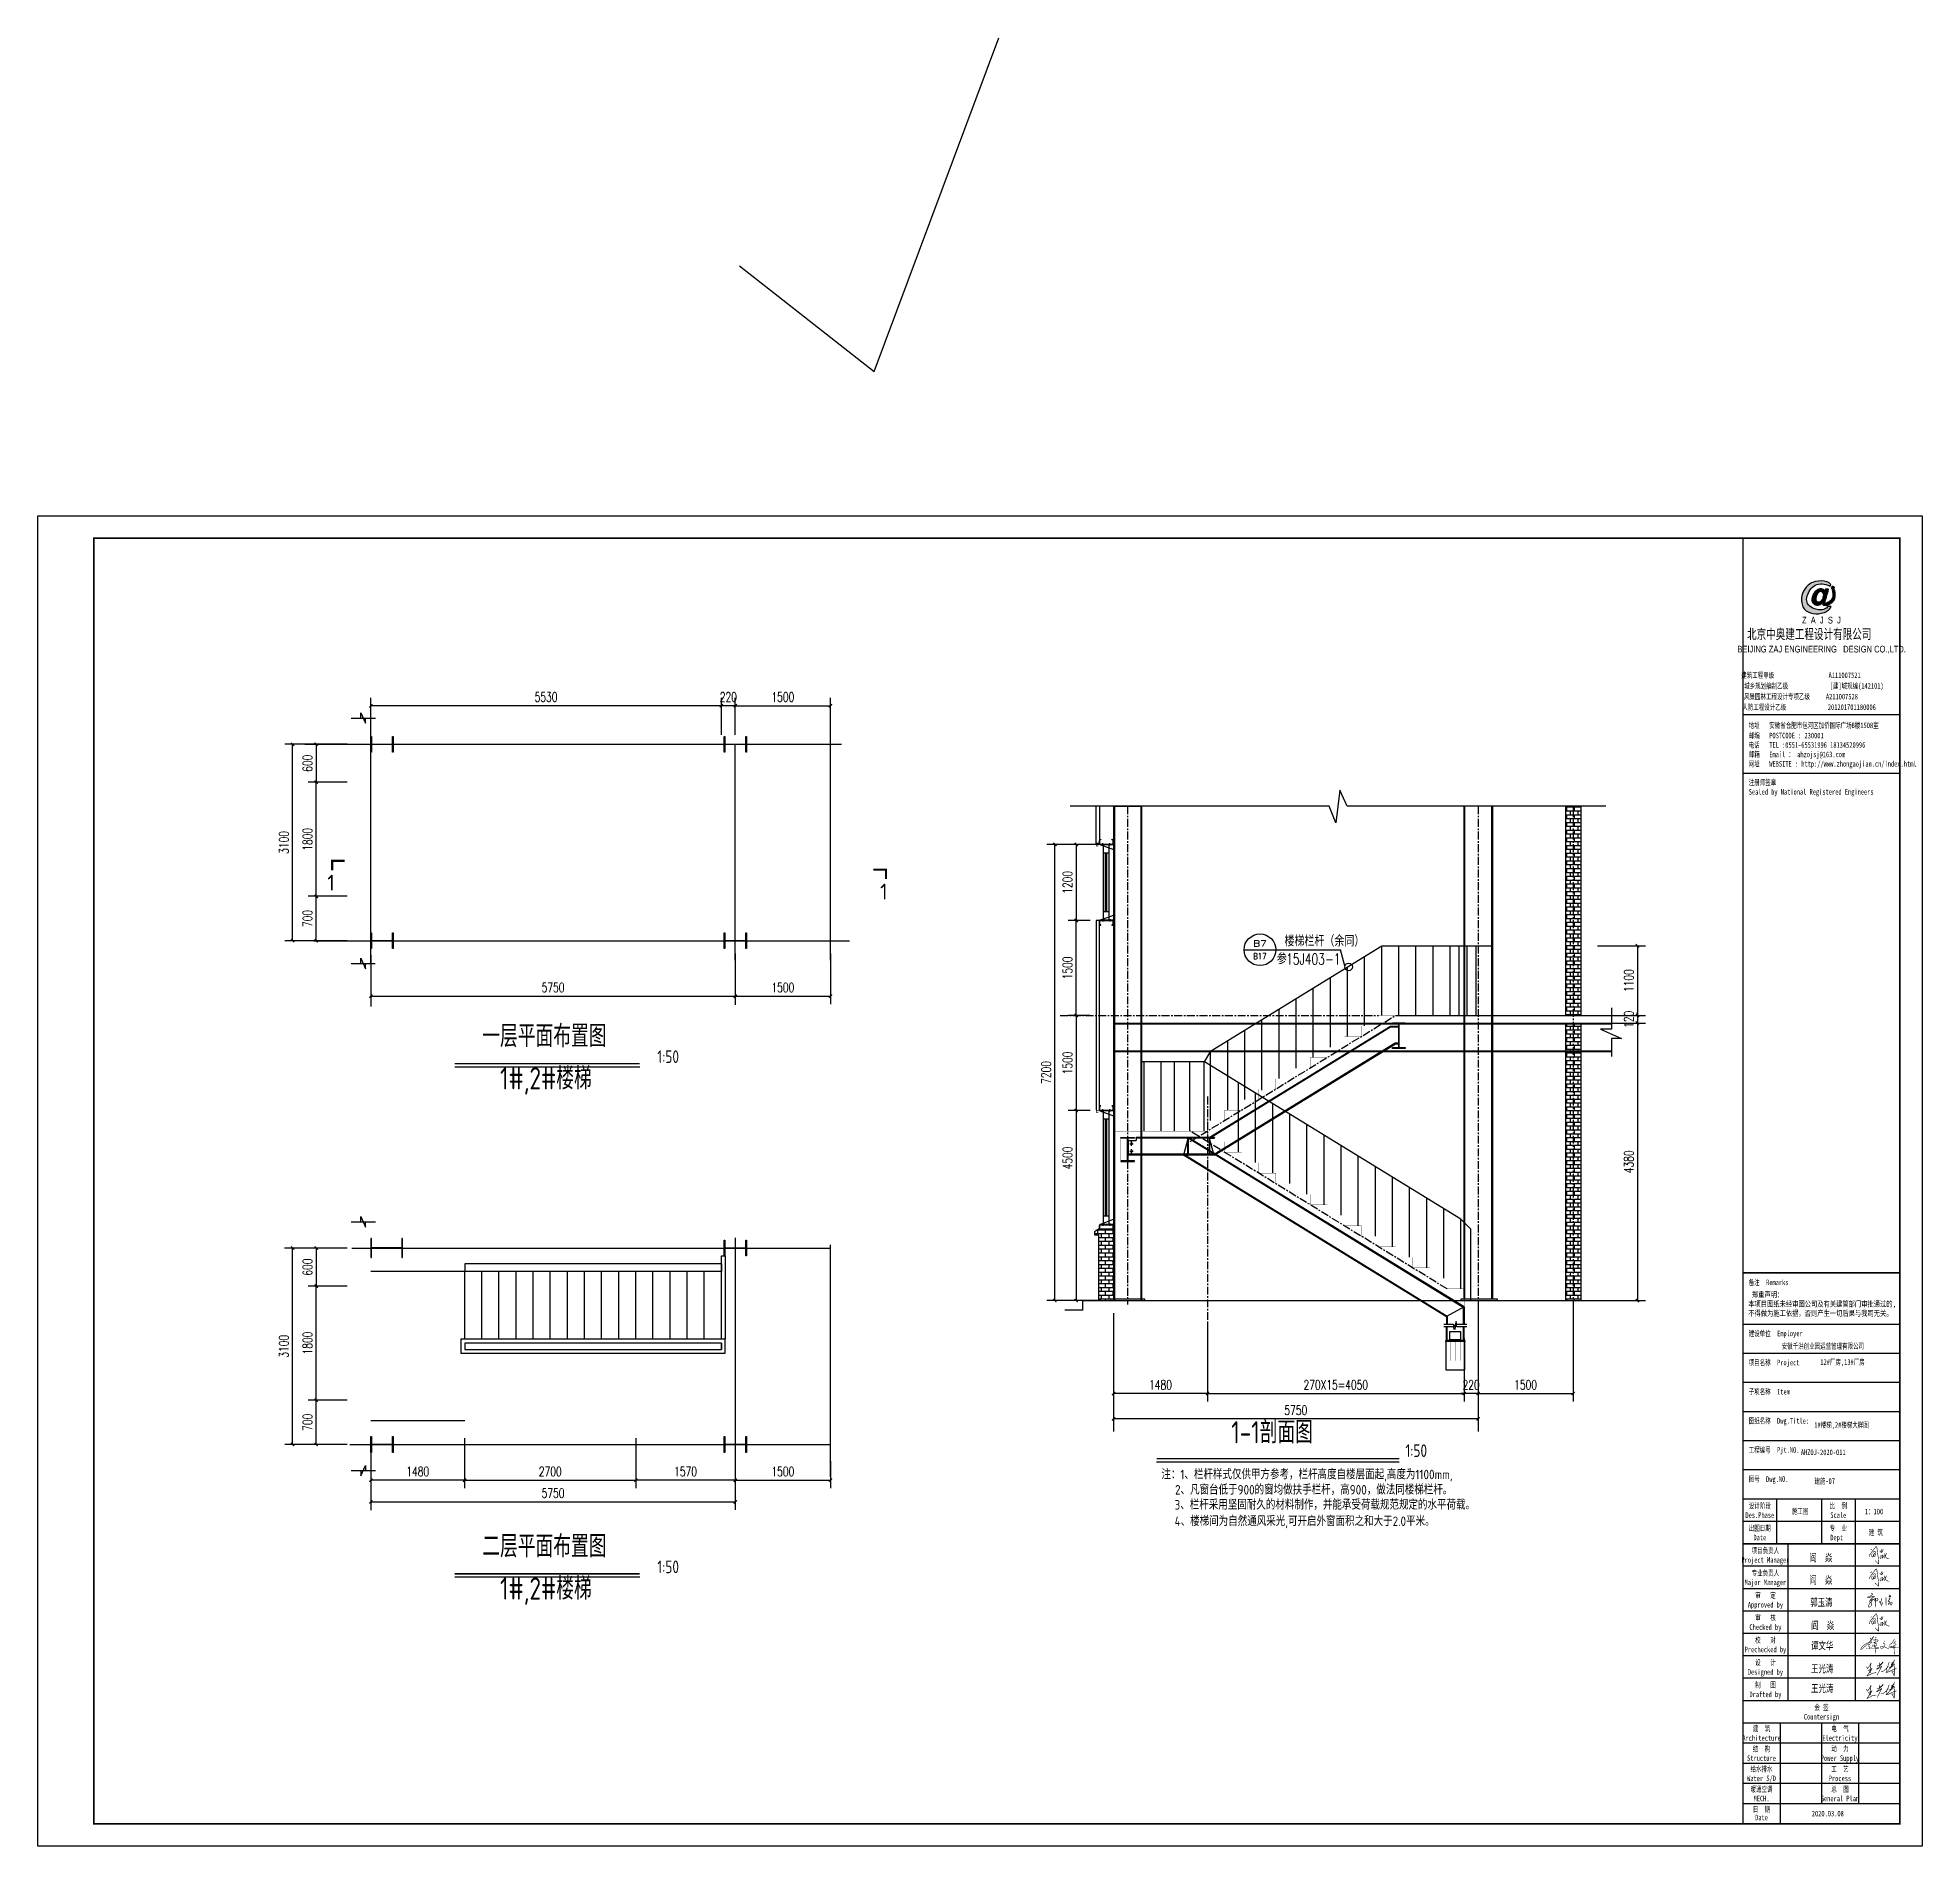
# Model space of a CAD drawing. Extents: x 180850 to 1399066, y 113487 to 334416.
# Drawn here: x 890098 to 919830, y 295984 to 324528 of the extents above; entities that cross this region are included whole.
import ezdxf
from ezdxf.enums import TextEntityAlignment as Align

# ---------------------------------------------------------------- set-up
doc = ezdxf.new("R2010")
doc.units = 0
doc.header["$LTSCALE"] = 1000
doc.linetypes.add('0$0$CENTERX2', pattern=[4, 2.5, -0.5, 0.5, -0.5])
for name, color, linetype in [('002', 3, 'Continuous'), ('A-土建墙柱（含管井、立管）', 6, 'Continuous'), ('AXIS', 3, 'Continuous'), ('BEAM_DE', 7, 'Continuous'), ('BORDER', 7, 'Continuous'), ('DIM_IDEN', 3, 'Continuous'), ('DOTE', 1, 'Continuous'), ('GL', 150, 'Continuous'), ('GZ', 50, 'Continuous'), ('LT', 27, 'Continuous'), ('NUM', 7, 'Continuous'), ('Prof', 2, 'Continuous'), ('PUB_DIM', 3, 'Continuous'), ('PUB_TEXT', 7, 'Continuous'), ('PUB_TITLE', 4, 'Continuous'), ('PZ', 202, 'Continuous'), ('STAIR', 2, 'Continuous'), ('STGJ_BOLT_THIN', 9, 'Continuous'), ('WALL', 9, 'Continuous'), ('WINDOW', 4, 'Continuous'), ('WL', 10, 'Continuous'), ('图签', 3, 'Continuous'), ('型钢', 6, 'Continuous'), ('填充', 251, 'Continuous'), ('粗线', 5, 'Continuous')]:
    doc.layers.add(name, color=color, linetype=linetype)
doc.styles.add('-GBCBIGGBENOR', font='GBENOR.shx', dxfattribs={"bigfont": 'GBCBIG.shx'})
doc.styles.add('_gyy_title_Arial', font='arial.ttf', dxfattribs={"width": 0.7})
doc.styles.add('_gyy_title_ST', font='', dxfattribs={"width": 0.8})
doc.styles.add('_TCH_AXIS', font='COMPLEX', dxfattribs={"bigfont": 'GBCBIG'})
doc.styles.add('_TCH_DIM_T3', font='SIMPLEX', dxfattribs={"width": 0.705882, "bigfont": 'GBCBIG'})
doc.styles.add('_TCH_LABEL', font='COMPLEX', dxfattribs={"bigfont": 'GBCBIG'})
doc.styles.add('HZ', font='txt.shx', dxfattribs={"width": 0.8, "bigfont": '000hztxt.shx'})
doc.styles.add('TSSD_Norm', font='tssdeng.shx', dxfattribs={"bigfont": 'hztxt.shx'})
doc.styles.get('_gyy_title_ST').set_extended_font_data('SimSun')
doc.dimstyles.new('_TCH_ARCH&&50', dxfattribs={"dimtxt": 148.75, "dimasz": 50, "dimexe": 125, "dimexo": 150, "dimgap": 63.125, "dimtad": 1, "dimdec": 0, "dimzin": 0, "dimdsep": 46, "dimtxsty": '_TCH_DIM_T3', "dimblk": 'ARCHTICK', "dimcen": 0.09, "dimclrt": 7, "dimazin": 2, "dimtfac": 1, "dimtdec": 0, "dimtix": 1, "dimtmove": 2, "dimatfit": 3, "dimfxl": 1, "dimtolj": 1, "dimtzin": 0, "dimarcsym": 0})
pattern_1 = [(0, (11853.97, 4258.28), (0, 60.6552), []), (90, (11853.97, 4258.28), (-60.6552, 60.6552), [60.6552, -60.6552])]

# ---------------------------------------------------------------- blocks, each defined once
blk = doc.blocks.new('asdf')
at = {"color": 2, "lineweight": 25, "const_width": 25}
for points in [[(2531144, 1894910), (2531152, 1894991)], [(2531152, 1894991), (2531180, 1895021)], [(2531180, 1895021), (2531310, 1895199)], [(2531201, 1895196), (2531253, 1895242)], [(2531288, 1895046), (2531245, 1895006)], [(2531245, 1895006), (2531261, 1894932)], [(2531261, 1894932), (2531271, 1894889)], [(2531271, 1894889), (2531288, 1894893)], [(2531288, 1894893), (2531319, 1894920)], [(2531301, 1895084), (2531314, 1895109)], [(2531310, 1895199), (2531428, 1895348)], [(2531314, 1895109), (2531322, 1895121)], [(2531319, 1894920), (2531321, 1894951)], [(2531321, 1894951), (2531334, 1894984)], [(2531322, 1895121), (2531341, 1895136)], [(2531338, 1894938), (2531326, 1894956)], [(2531334, 1894984), (2531336, 1895022)], [(2531346, 1894925), (2531338, 1894938)], [(2531339, 1894936), (2531360, 1894945)], [(2531341, 1895136), (2531372, 1895148)], [(2531345, 1894996), (2531367, 1895042)], [(2531387, 1894925), (2531346, 1894925)], [(2531360, 1894945), (2531351, 1894996)], [(2531367, 1895042), (2531382, 1895054)], [(2531372, 1895148), (2531403, 1895151)], [(2531382, 1895054), (2531401, 1895042)], [(2531409, 1894940), (2531387, 1894925)], [(2531407, 1895082), (2531389, 1895056)], [(2531401, 1895042), (2531414, 1895027)], [(2531403, 1895151), (2531421, 1895140)], [(2531423, 1895114), (2531407, 1895082)], [(2531421, 1894971), (2531409, 1894940)], [(2531414, 1895027), (2531422, 1895000)], [(2531421, 1895140), (2531423, 1895114)], [(2531422, 1895000), (2531421, 1894971)], [(2531428, 1895348), (2531455, 1895365)], [(2531455, 1895365), (2531480, 1895318)], [(2531480, 1895318), (2531529, 1894945)], [(2531529, 1894945), (2531550, 1894833)], [(2531550, 1894833), (2531558, 1894732)], [(2531610, 1894887), (2531611, 1894847)], [(2531612, 1895178), (2531630, 1895135)], [(2531630, 1895135), (2531645, 1895132)], [(2531658, 1894880), (2531641, 1894811)], [(2531645, 1895132), (2531659, 1895133)], [(2531658, 1895106), (2531656, 1895092)], [(2531671, 1895149), (2531658, 1895106)], [(2531664, 1894948), (2531658, 1894880)], [(2531661, 1894978), (2531664, 1894948)], [(2531671, 1895106), (2531703, 1895096)], [(2531681, 1895194), (2531671, 1895149)], [(2531677, 1895238), (2531681, 1895194)], [(2531712, 1895127), (2531687, 1895132)], [(2531690, 1894965), (2531741, 1894991)], [(2531728, 1894906), (2531694, 1894847)], [(2531694, 1894847), (2531720, 1894839)], [(2531703, 1895096), (2531716, 1895110)], [(2531734, 1895144), (2531712, 1895127)], [(2531720, 1894839), (2531758, 1894885)], [(2531741, 1894991), (2531728, 1894906)], [(2531744, 1895184), (2531734, 1895144)], [(2531740, 1895244), (2531751, 1895233)], [(2531751, 1895205), (2531744, 1895184)], [(2531751, 1895233), (2531751, 1895205)], [(2531758, 1894919), (2531804, 1894953)], [(2531758, 1894885), (2531758, 1894919)], [(2531804, 1894953), (2531821, 1894982)], [(2531835, 1894880), (2531810, 1894836)], [(2531817, 1895058), (2531855, 1894974)], [(2531845, 1894919), (2531835, 1894880)], [(2531855, 1894974), (2531845, 1894919)], [(2531855, 1894949), (2531853, 1894942)], [(2531853, 1894942), (2531864, 1894888)], [(2531878, 1894974), (2531855, 1894949)], [(2531862, 1894897), (2531907, 1894859)], [(2531912, 1895067), (2531878, 1894974)], [(2531907, 1894859), (2531945, 1894828)], [(2531945, 1894828), (2531993, 1894816)], [(2531993, 1894816), (2532034, 1894816)], [(2531555, 1894585), (2531397, 1894735)], [(2531558, 1894626), (2531555, 1894585)], [(2531558, 1894732), (2531558, 1894626)]]:
    blk.add_lwpolyline(points, dxfattribs=at)
blk = doc.blocks.new('wfadf')
at = {"color": 2, "lineweight": 25, "const_width": 25}
for points in [[(2531221, 1893280), (2531268, 1893267), (2531280, 1893258), (2531285, 1893250), (2531289, 1893239), (2531287, 1893226), (2531279, 1893214), (2531266, 1893200), (2531240, 1893184), (2531192, 1893157), (2531155, 1893142), (2531122, 1893123), (2531089, 1893107), (2531063, 1893096), (2531061, 1893091), (2531109, 1893090), (2531136, 1893095), (2531162, 1893099), (2531182, 1893103), (2531204, 1893109), (2531229, 1893116), (2531261, 1893123), (2531306, 1893123), (2531348, 1893125), (2531368, 1893126), (2531354, 1893113), (2531289, 1893081), (2531258, 1893060), (2531236, 1893048), (2531213, 1893026), (2531203, 1893014), (2531197, 1892999), (2531197, 1892980), (2531197, 1892967), (2531201, 1892959), (2531209, 1892956), (2531223, 1892960), (2531255, 1892976), (2531265, 1892983), (2531278, 1892994), (2531283, 1893005), (2531283, 1893010), (2531280, 1893016), (2531268, 1893016), (2531256, 1893014), (2531231, 1892999), (2531206, 1892983), (2531187, 1892967), (2531163, 1892946), (2531155, 1892932), (2531152, 1892912), (2531156, 1892892), (2531169, 1892880), (2531194, 1892873), (2531218, 1892866), (2531239, 1892852), (2531246, 1892838), (2531245, 1892809), (2531246, 1892782), (2531243, 1892758), (2531229, 1892732), (2531210, 1892706), (2531188, 1892686), (2531165, 1892668), (2531149, 1892657), (2531130, 1892654), (2531116, 1892655), (2531107, 1892664), (2531102, 1892674), (2531102, 1892689), (2531104, 1892708), (2531111, 1892733), (2531129, 1892774), (2531149, 1892807), (2531168, 1892837), (2531190, 1892865), (2531212, 1892893), (2531255, 1892938), (2531298, 1892974), (2531333, 1893002), (2531366, 1893021), (2531413, 1893044), (2531436, 1893054), (2531455, 1893058), (2531478, 1893058), (2531506, 1893051), (2531525, 1893038), (2531531, 1893026), (2531534, 1893013), (2531528, 1892997), (2531522, 1892981), (2531502, 1892960), (2531479, 1892944), (2531442, 1892928), (2531413, 1892927), (2531395, 1892933), (2531387, 1892949), (2531386, 1892964), (2531390, 1892977), (2531398, 1892992), (2531412, 1893015), (2531422, 1893021), (2531431, 1893022), (2531425, 1892920), (2531430, 1892817), (2531432, 1892667), (2531432, 1892642)], [(2531889, 1893096), (2531883, 1892990), (2531884, 1892899), (2531891, 1892801), (2531895, 1892727)], [(2532003, 1893125), (2532035, 1893127)], [(2532035, 1893127), (2532056, 1893125)], [(2532045, 1893207), (2532044, 1893200)], [(2532044, 1893200), (2532056, 1893113)], [(2532059, 1893195), (2532045, 1893207)], [(2532056, 1893125), (2532090, 1893125)], [(2532056, 1893113), (2532062, 1893074)], [(2532075, 1893175), (2532059, 1893195)], [(2532091, 1893154), (2532075, 1893175)], [(2532090, 1893125), (2532105, 1893125)], [(2532105, 1893125), (2532091, 1893154)], [(2531661, 1893048), (2531679, 1893035), (2531682, 1893015), (2531680, 1892967), (2531667, 1892912), (2531644, 1892876), (2531631, 1892856), (2531618, 1892849), (2531606, 1892849), (2531599, 1892860), (2531598, 1892890), (2531603, 1892914), (2531616, 1892915), (2531626, 1892898), (2531636, 1892856), (2531655, 1892804), (2531659, 1892776), (2531664, 1892764), (2531672, 1892749), (2531680, 1892740), (2531686, 1892737), (2531691, 1892736), (2531697, 1892739), (2531704, 1892762), (2531713, 1892817), (2531715, 1892846), (2531715, 1892856), (2531741, 1892842), (2531758, 1892842)], [(2531975, 1892927), (2531970, 1892912)], [(2531970, 1892912), (2531986, 1892913)], [(2531999, 1892940), (2531975, 1892927)], [(2531986, 1892913), (2531999, 1892914)], [(2531992, 1892787), (2531992, 1892776)], [(2531992, 1892776), (2531999, 1892774)], [(2531996, 1892806), (2531992, 1892787)], [(2532021, 1892847), (2531996, 1892806)], [(2532033, 1892977), (2531999, 1892940)], [(2531999, 1892914), (2532006, 1892916)], [(2531999, 1892774), (2532017, 1892789)], [(2532006, 1892916), (2532021, 1892922)], [(2532017, 1892789), (2532063, 1892827)], [(2532019, 1893041), (2532060, 1893017)], [(2532020, 1893041), (2532019, 1893034), (2532020, 1893030), (2532021, 1893025), (2532022, 1893021), (2532024, 1893017), (2532028, 1893015), (2532030, 1893014), (2532052, 1893011), (2532057, 1893011)], [(2532021, 1892922), (2532026, 1892925)], [(2532055, 1892899), (2532021, 1892847)], [(2532026, 1892925), (2532030, 1892927)], [(2532030, 1892927), (2532039, 1892927)], [(2532060, 1893017), (2532033, 1892977)], [(2532039, 1892927), (2532055, 1892923)], [(2532055, 1892923), (2532063, 1892920)], [(2532064, 1892913), (2532055, 1892899)], [(2532064, 1893030), (2532057, 1893011)], [(2532062, 1893074), (2532064, 1893030)], [(2532063, 1892920), (2532064, 1892913)], [(2532063, 1892827), (2532100, 1892857)], [(2532085, 1892819), (2532074, 1892766), (2532074, 1892741), (2532074, 1892734)], [(2532100, 1892857), (2532115, 1892866)], [(2532119, 1892759), (2532108, 1892755)], [(2532115, 1892866), (2532132, 1892870)], [(2532129, 1892774), (2532119, 1892759)], [(2532133, 1892737), (2532125, 1892733)], [(2532150, 1892805), (2532129, 1892774)], [(2532132, 1892870), (2532148, 1892870)], [(2532148, 1892870), (2532160, 1892865)], [(2532164, 1892834), (2532150, 1892805)], [(2532160, 1892865), (2532166, 1892855)], [(2532166, 1892855), (2532164, 1892834)]]:
    blk.add_lwpolyline(points, dxfattribs=at)
blk = doc.blocks.new('2')
at = {"color": 2, "lineweight": 25, "const_width": 25}
for points in [[(2531019, 1890007), (2531024, 1889993), (2531029, 1889982), (2531032, 1889973), (2531035, 1889965), (2531037, 1889959), (2531039, 1889954), (2531041, 1889950), (2531042, 1889946), (2531044, 1889942), (2531045, 1889939), (2531047, 1889936), (2531049, 1889933), (2531050, 1889931), (2531052, 1889928), (2531054, 1889926), (2531057, 1889924), (2531059, 1889922), (2531061, 1889921), (2531064, 1889919), (2531066, 1889918), (2531068, 1889918), (2531070, 1889917), (2531072, 1889917), (2531074, 1889918), (2531075, 1889918), (2531077, 1889920), (2531078, 1889921), (2531079, 1889923), (2531079, 1889925), (2531080, 1889927), (2531081, 1889930), (2531082, 1889932), (2531083, 1889935), (2531084, 1889937), (2531085, 1889940), (2531087, 1889942), (2531089, 1889945), (2531091, 1889948), (2531093, 1889951), (2531096, 1889955), (2531099, 1889958), (2531102, 1889962), (2531106, 1889966), (2531110, 1889971), (2531113, 1889975), (2531117, 1889979), (2531121, 1889984), (2531124, 1889989), (2531128, 1889994), (2531131, 1889999), (2531134, 1890004), (2531137, 1890010), (2531140, 1890015), (2531143, 1890021), (2531145, 1890026), (2531148, 1890032), (2531152, 1890038), (2531155, 1890044), (2531158, 1890051), (2531161, 1890057), (2531165, 1890064), (2531168, 1890070), (2531172, 1890077), (2531175, 1890084), (2531179, 1890091), (2531182, 1890097), (2531186, 1890104), (2531189, 1890111), (2531192, 1890117), (2531195, 1890123), (2531198, 1890128), (2531201, 1890134), (2531204, 1890138), (2531207, 1890143), (2531209, 1890146), (2531211, 1890150), (2531214, 1890152), (2531216, 1890155), (2531217, 1890157), (2531219, 1890158), (2531220, 1890159), (2531221, 1890160), (2531223, 1890161), (2531223, 1890161), (2531224, 1890161), (2531225, 1890161), (2531225, 1890161), (2531226, 1890161), (2531226, 1890161), (2531226, 1890160), (2531226, 1890160), (2531226, 1890159), (2531226, 1890158), (2531225, 1890157), (2531225, 1890156), (2531224, 1890155), (2531224, 1890153), (2531223, 1890151), (2531222, 1890149), (2531221, 1890147), (2531221, 1890144), (2531220, 1890141), (2531219, 1890138), (2531218, 1890135), (2531217, 1890131), (2531216, 1890127), (2531215, 1890123), (2531215, 1890119), (2531214, 1890115), (2531213, 1890110), (2531212, 1890105), (2531212, 1890100), (2531211, 1890096), (2531210, 1890091), (2531210, 1890086), (2531209, 1890081), (2531209, 1890076), (2531209, 1890071), (2531208, 1890066), (2531208, 1890062), (2531208, 1890057), (2531208, 1890053), (2531208, 1890049), (2531208, 1890045), (2531207, 1890041), (2531207, 1890036), (2531207, 1890032), (2531207, 1890028), (2531207, 1890024), (2531207, 1890020), (2531207, 1890015), (2531207, 1890010), (2531207, 1890006), (2531207, 1890000), (2531206, 1889995), (2531206, 1889989), (2531205, 1889983), (2531205, 1889976), (2531204, 1889969), (2531203, 1889962), (2531202, 1889954), (2531201, 1889946), (2531200, 1889937), (2531198, 1889927), (2531197, 1889918), (2531196, 1889907), (2531195, 1889897), (2531194, 1889887), (2531193, 1889877), (2531192, 1889867), (2531191, 1889858), (2531190, 1889849), (2531190, 1889841), (2531190, 1889834), (2531189, 1889828), (2531189, 1889822), (2531189, 1889817), (2531189, 1889812), (2531189, 1889807), (2531189, 1889803), (2531188, 1889798), (2531188, 1889794), (2531188, 1889790), (2531188, 1889786), (2531187, 1889782), (2531187, 1889778), (2531187, 1889774), (2531187, 1889771), (2531187, 1889768), (2531186, 1889764), (2531186, 1889762), (2531186, 1889759), (2531186, 1889757), (2531186, 1889754), (2531185, 1889752), (2531185, 1889750), (2531185, 1889749), (2531185, 1889747), (2531185, 1889746), (2531184, 1889744), (2531184, 1889743), (2531184, 1889742), (2531183, 1889741), (2531183, 1889739), (2531182, 1889738), (2531182, 1889737), (2531181, 1889735), (2531180, 1889734), (2531179, 1889733), (2531178, 1889732), (2531177, 1889732), (2531176, 1889732), (2531174, 1889732), (2531173, 1889733), (2531171, 1889734), (2531169, 1889735), (2531167, 1889736), (2531166, 1889738), (2531164, 1889740), (2531163, 1889742), (2531161, 1889743), (2531160, 1889745), (2531159, 1889747), (2531159, 1889749), (2531158, 1889752), (2531157, 1889754), (2531156, 1889757), (2531156, 1889761), (2531155, 1889764), (2531154, 1889769), (2531154, 1889773), (2531153, 1889777), (2531152, 1889782), (2531151, 1889786), (2531150, 1889790), (2531149, 1889794), (2531148, 1889797), (2531147, 1889800), (2531146, 1889802), (2531145, 1889804), (2531144, 1889806), (2531143, 1889808), (2531141, 1889809), (2531140, 1889811), (2531138, 1889812), (2531137, 1889813), (2531135, 1889815), (2531133, 1889816), (2531131, 1889817), (2531130, 1889819), (2531128, 1889820), (2531126, 1889821), (2531124, 1889823), (2531122, 1889824), (2531120, 1889825), (2531118, 1889827), (2531117, 1889828), (2531115, 1889830), (2531114, 1889831), (2531114, 1889833), (2531114, 1889835), (2531114, 1889837), (2531115, 1889839), (2531116, 1889841), (2531118, 1889844), (2531121, 1889846), (2531124, 1889849), (2531129, 1889852), (2531133, 1889855), (2531139, 1889859), (2531145, 1889862), (2531151, 1889866), (2531158, 1889869), (2531164, 1889873), (2531171, 1889876), (2531177, 1889880), (2531182, 1889883), (2531188, 1889886), (2531193, 1889889), (2531197, 1889891), (2531202, 1889894), (2531207, 1889896), (2531211, 1889899), (2531216, 1889901), (2531220, 1889904), (2531225, 1889907), (2531230, 1889909), (2531234, 1889911), (2531239, 1889914), (2531243, 1889916), (2531246, 1889917), (2531250, 1889919), (2531253, 1889920), (2531255, 1889920), (2531257, 1889920), (2531258, 1889920), (2531259, 1889919), (2531260, 1889918), (2531260, 1889916), (2531260, 1889913), (2531259, 1889910), (2531258, 1889906), (2531257, 1889902), (2531255, 1889897), (2531253, 1889892), (2531251, 1889887), (2531248, 1889881), (2531245, 1889876), (2531241, 1889870), (2531237, 1889864), (2531233, 1889858), (2531229, 1889852), (2531224, 1889846), (2531219, 1889840), (2531214, 1889834), (2531209, 1889828), (2531204, 1889822), (2531199, 1889815), (2531194, 1889809), (2531189, 1889802), (2531184, 1889796), (2531179, 1889790), (2531175, 1889783), (2531170, 1889777), (2531166, 1889771), (2531162, 1889765), (2531157, 1889759), (2531153, 1889752), (2531148, 1889744), (2531142, 1889736), (2531136, 1889727), (2531129, 1889717), (2531122, 1889705), (2531113, 1889693), (2531104, 1889680), (2531095, 1889667), (2531086, 1889655), (2531078, 1889642), (2531070, 1889631), (2531063, 1889621), (2531057, 1889612), (2531052, 1889605), (2531048, 1889600), (2531045, 1889595), (2531042, 1889592), (2531041, 1889589), (2531039, 1889587), (2531038, 1889585), (2531037, 1889584), (2531036, 1889582), (2531035, 1889581), (2531035, 1889580), (2531035, 1889580), (2531035, 1889579), (2531036, 1889579), (2531037, 1889579), (2531038, 1889578), (2531040, 1889578), (2531042, 1889578), (2531045, 1889578), (2531047, 1889579), (2531050, 1889579), (2531053, 1889580), (2531055, 1889581), (2531058, 1889582), (2531061, 1889583), (2531063, 1889585), (2531066, 1889587), (2531068, 1889589), (2531071, 1889591), (2531074, 1889593), (2531077, 1889595), (2531079, 1889597), (2531082, 1889599), (2531085, 1889601), (2531089, 1889604), (2531092, 1889606), (2531095, 1889608), (2531099, 1889610), (2531103, 1889612), (2531106, 1889615), (2531110, 1889617), (2531115, 1889619), (2531119, 1889622), (2531124, 1889624), (2531128, 1889626), (2531133, 1889629), (2531139, 1889632), (2531144, 1889634), (2531150, 1889637), (2531156, 1889640), (2531162, 1889643), (2531168, 1889646), (2531175, 1889649), (2531181, 1889653), (2531188, 1889656), (2531195, 1889660), (2531202, 1889664), (2531209, 1889667), (2531216, 1889671), (2531223, 1889675), (2531229, 1889678), (2531236, 1889682), (2531242, 1889685), (2531248, 1889688), (2531253, 1889691), (2531259, 1889693), (2531264, 1889695), (2531269, 1889698), (2531274, 1889700), (2531280, 1889701), (2531285, 1889703), (2531290, 1889705), (2531296, 1889707), (2531302, 1889709), (2531308, 1889710), (2531314, 1889712), (2531321, 1889713), (2531327, 1889715), (2531334, 1889716), (2531341, 1889717), (2531348, 1889719), (2531355, 1889720), (2531361, 1889721), (2531368, 1889722), (2531374, 1889723), (2531380, 1889724), (2531386, 1889725), (2531391, 1889725), (2531396, 1889726), (2531401, 1889727), (2531405, 1889728), (2531410, 1889729), (2531414, 1889729), (2531418, 1889730), (2531422, 1889730), (2531426, 1889730), (2531430, 1889730), (2531434, 1889730), (2531438, 1889729), (2531441, 1889728), (2531444, 1889726), (2531446, 1889724), (2531447, 1889721)], [(2531488, 1890029), (2531501, 1890027), (2531514, 1890027), (2531524, 1890028), (2531533, 1890030), (2531542, 1890033), (2531549, 1890036), (2531555, 1890040), (2531561, 1890044), (2531567, 1890047), (2531572, 1890050), (2531577, 1890053), (2531582, 1890056), (2531587, 1890059), (2531591, 1890062), (2531596, 1890065), (2531600, 1890068), (2531605, 1890071), (2531610, 1890074), (2531614, 1890077), (2531618, 1890081), (2531623, 1890084), (2531627, 1890088), (2531631, 1890091), (2531636, 1890095), (2531640, 1890099), (2531643, 1890102), (2531647, 1890106), (2531651, 1890110), (2531656, 1890114), (2531660, 1890119), (2531665, 1890123), (2531670, 1890128), (2531676, 1890133), (2531681, 1890138), (2531687, 1890143), (2531694, 1890148), (2531700, 1890153), (2531705, 1890158), (2531711, 1890163), (2531715, 1890167), (2531720, 1890172), (2531723, 1890175), (2531726, 1890179), (2531729, 1890183), (2531732, 1890186), (2531734, 1890190), (2531736, 1890193), (2531738, 1890196), (2531740, 1890199), (2531742, 1890202), (2531744, 1890205), (2531746, 1890208), (2531748, 1890210), (2531749, 1890213), (2531751, 1890214), (2531753, 1890216), (2531754, 1890216), (2531755, 1890217), (2531756, 1890216), (2531757, 1890215), (2531757, 1890214), (2531758, 1890212), (2531757, 1890209), (2531757, 1890206), (2531756, 1890202), (2531754, 1890197), (2531752, 1890192), (2531750, 1890186), (2531747, 1890179), (2531743, 1890173), (2531738, 1890166), (2531732, 1890158), (2531726, 1890150), (2531718, 1890143), (2531710, 1890135), (2531702, 1890126), (2531694, 1890118), (2531685, 1890110), (2531677, 1890102), (2531669, 1890094), (2531662, 1890087), (2531655, 1890079), (2531649, 1890072), (2531643, 1890065), (2531637, 1890058), (2531632, 1890051), (2531627, 1890044), (2531622, 1890036), (2531617, 1890029), (2531612, 1890022), (2531606, 1890015), (2531601, 1890008), (2531596, 1890001), (2531590, 1889993), (2531584, 1889986), (2531578, 1889979), (2531571, 1889973), (2531564, 1889966), (2531556, 1889960), (2531548, 1889953), (2531541, 1889947), (2531533, 1889942), (2531526, 1889936), (2531518, 1889931), (2531511, 1889926), (2531505, 1889922), (2531499, 1889917), (2531493, 1889913), (2531488, 1889910), (2531483, 1889906), (2531479, 1889903), (2531476, 1889900), (2531473, 1889897), (2531471, 1889894), (2531469, 1889892), (2531468, 1889889), (2531468, 1889887), (2531469, 1889886), (2531471, 1889885), (2531473, 1889885), (2531476, 1889885), (2531480, 1889885), (2531484, 1889886), (2531489, 1889888), (2531494, 1889889), (2531500, 1889892), (2531505, 1889894), (2531511, 1889897), (2531516, 1889900), (2531522, 1889903), (2531527, 1889906), (2531533, 1889910), (2531539, 1889913), (2531545, 1889917), (2531551, 1889921), (2531558, 1889926), (2531565, 1889930), (2531573, 1889935), (2531581, 1889940), (2531589, 1889944), (2531597, 1889949), (2531604, 1889954), (2531612, 1889959), (2531619, 1889964), (2531626, 1889969), (2531633, 1889973), (2531639, 1889978), (2531645, 1889983), (2531651, 1889987), (2531656, 1889991), (2531661, 1889995), (2531666, 1890000), (2531671, 1890004), (2531676, 1890007), (2531680, 1890011), (2531685, 1890015), (2531689, 1890018), (2531692, 1890021), (2531695, 1890024), (2531698, 1890027), (2531700, 1890028), (2531700, 1890025), (2531693, 1890011), (2531679, 1889982), (2531654, 1889933), (2531616, 1889860), (2531562, 1889757), (2531490, 1889619)], [(2531601, 1890175), (2531603, 1890171), (2531605, 1890167), (2531606, 1890162), (2531607, 1890156), (2531608, 1890151), (2531609, 1890145), (2531609, 1890139), (2531609, 1890134), (2531610, 1890128), (2531610, 1890123), (2531610, 1890117), (2531610, 1890112), (2531610, 1890107), (2531610, 1890101), (2531609, 1890095), (2531609, 1890090), (2531609, 1890083), (2531609, 1890077), (2531608, 1890069), (2531608, 1890061), (2531607, 1890051), (2531607, 1890040), (2531606, 1890027), (2531605, 1890013)], [(2531669, 1889811), (2531674, 1889805), (2531679, 1889800), (2531684, 1889797), (2531688, 1889794), (2531693, 1889792), (2531696, 1889791), (2531700, 1889791), (2531703, 1889790), (2531706, 1889790), (2531708, 1889790), (2531711, 1889789), (2531713, 1889789), (2531716, 1889789), (2531718, 1889789), (2531720, 1889789), (2531722, 1889789), (2531725, 1889789), (2531728, 1889788), (2531730, 1889789), (2531733, 1889789), (2531736, 1889789), (2531739, 1889790), (2531742, 1889790), (2531746, 1889791), (2531749, 1889793), (2531752, 1889794), (2531756, 1889796), (2531759, 1889798), (2531763, 1889800), (2531766, 1889802), (2531770, 1889805), (2531773, 1889808), (2531777, 1889811), (2531781, 1889814), (2531785, 1889817), (2531789, 1889821), (2531794, 1889825), (2531800, 1889829), (2531806, 1889834), (2531813, 1889840), (2531821, 1889846), (2531829, 1889852), (2531838, 1889859), (2531848, 1889866), (2531857, 1889873), (2531865, 1889880), (2531873, 1889886), (2531881, 1889892), (2531887, 1889898), (2531892, 1889903), (2531897, 1889907), (2531901, 1889912), (2531904, 1889916), (2531907, 1889921), (2531911, 1889925), (2531914, 1889930), (2531918, 1889936), (2531922, 1889941), (2531926, 1889947), (2531931, 1889953), (2531936, 1889960), (2531942, 1889966), (2531948, 1889972), (2531954, 1889979), (2531961, 1889985), (2531968, 1889990), (2531975, 1889996), (2531981, 1890000), (2531987, 1890005), (2531992, 1890008), (2531996, 1890011), (2531999, 1890014)], [(2532270, 1890333), (2532269, 1890321), (2532267, 1890308), (2532263, 1890295), (2532257, 1890281), (2532251, 1890268), (2532244, 1890254), (2532237, 1890240), (2532230, 1890226), (2532223, 1890213), (2532216, 1890199), (2532210, 1890186), (2532203, 1890173), (2532197, 1890160), (2532191, 1890147), (2532185, 1890134), (2532179, 1890122), (2532173, 1890109), (2532167, 1890096), (2532161, 1890084), (2532156, 1890072), (2532151, 1890061), (2532146, 1890051), (2532142, 1890042), (2532138, 1890033), (2532134, 1890026), (2532131, 1890020), (2532129, 1890015), (2532126, 1890011), (2532124, 1890007), (2532122, 1890004), (2532121, 1890001), (2532119, 1889998), (2532117, 1889994), (2532115, 1889991), (2532113, 1889988), (2532110, 1889984), (2532108, 1889980), (2532106, 1889977), (2532104, 1889973), (2532101, 1889969), (2532099, 1889965), (2532096, 1889961), (2532093, 1889957), (2532091, 1889954), (2532088, 1889950), (2532085, 1889946), (2532082, 1889942), (2532079, 1889939), (2532077, 1889936), (2532074, 1889932), (2532070, 1889929), (2532067, 1889926), (2532064, 1889922), (2532060, 1889918), (2532056, 1889913), (2532051, 1889908), (2532046, 1889902), (2532041, 1889895), (2532035, 1889888), (2532028, 1889880), (2532021, 1889872), (2532014, 1889863), (2532006, 1889854), (2531997, 1889845), (2531988, 1889836), (2531979, 1889827), (2531969, 1889817), (2531960, 1889809), (2531951, 1889800), (2531942, 1889792), (2531934, 1889785), (2531928, 1889779), (2531922, 1889774), (2531918, 1889771), (2531914, 1889767), (2531911, 1889765), (2531909, 1889763), (2531907, 1889762), (2531905, 1889761), (2531903, 1889760), (2531902, 1889760), (2531900, 1889759), (2531898, 1889758), (2531896, 1889758), (2531895, 1889757), (2531894, 1889756), (2531893, 1889755), (2531892, 1889754), (2531892, 1889752), (2531892, 1889751), (2531893, 1889750), (2531894, 1889748), (2531895, 1889747), (2531897, 1889745), (2531899, 1889744), (2531902, 1889744), (2531904, 1889743), (2531907, 1889743), (2531911, 1889743), (2531914, 1889744), (2531919, 1889745), (2531923, 1889746), (2531929, 1889747), (2531935, 1889749), (2531941, 1889751), (2531948, 1889753), (2531956, 1889755), (2531963, 1889757), (2531970, 1889760), (2531978, 1889762), (2531985, 1889765), (2531991, 1889767), (2531997, 1889769), (2532003, 1889771), (2532008, 1889773), (2532012, 1889775), (2532017, 1889776), (2532021, 1889778), (2532025, 1889780), (2532030, 1889782), (2532035, 1889784), (2532039, 1889787), (2532045, 1889789), (2532050, 1889792), (2532055, 1889794), (2532060, 1889797), (2532066, 1889800), (2532071, 1889802), (2532077, 1889805), (2532082, 1889808), (2532088, 1889811), (2532094, 1889814), (2532100, 1889817), (2532105, 1889820), (2532112, 1889823), (2532118, 1889826), (2532125, 1889829), (2532131, 1889833), (2532138, 1889836), (2532145, 1889839), (2532152, 1889842), (2532158, 1889845), (2532164, 1889847), (2532170, 1889850), (2532175, 1889853), (2532180, 1889855), (2532184, 1889857), (2532189, 1889859), (2532193, 1889861), (2532197, 1889863), (2532201, 1889865), (2532205, 1889867), (2532209, 1889869), (2532213, 1889871), (2532217, 1889873), (2532221, 1889874), (2532225, 1889876), (2532230, 1889878), (2532234, 1889880), (2532238, 1889881), (2532241, 1889883), (2532245, 1889884), (2532249, 1889886), (2532253, 1889887), (2532257, 1889888), (2532262, 1889890), (2532267, 1889891), (2532272, 1889893), (2532278, 1889894), (2532285, 1889896), (2532291, 1889898), (2532298, 1889900), (2532305, 1889901), (2532312, 1889903), (2532318, 1889905), (2532324, 1889906), (2532330, 1889908), (2532335, 1889909), (2532339, 1889911), (2532341, 1889914), (2532342, 1889919), (2532341, 1889924), (2532338, 1889932), (2532333, 1889941)], [(2532031, 1890203), (2532029, 1890195), (2532026, 1890184), (2532021, 1890169), (2532015, 1890153), (2532009, 1890134), (2532002, 1890115), (2531995, 1890096), (2531988, 1890077), (2531981, 1890060), (2531975, 1890044), (2531968, 1890029), (2531963, 1890015), (2531957, 1890001), (2531952, 1889988), (2531947, 1889975), (2531942, 1889963), (2531937, 1889951), (2531933, 1889938), (2531928, 1889926), (2531924, 1889914), (2531921, 1889902), (2531917, 1889891), (2531914, 1889880), (2531912, 1889869), (2531911, 1889858), (2531909, 1889848), (2531909, 1889838), (2531909, 1889829), (2531909, 1889820), (2531909, 1889812), (2531910, 1889805), (2531911, 1889798), (2531912, 1889791), (2531914, 1889785), (2531916, 1889779), (2531918, 1889774), (2531921, 1889768), (2531924, 1889763), (2531927, 1889757), (2531931, 1889751)], [(2532128, 1890159), (2532135, 1890163), (2532143, 1890166), (2532150, 1890169), (2532158, 1890172), (2532166, 1890175), (2532175, 1890178), (2532183, 1890181), (2532192, 1890184), (2532201, 1890187), (2532210, 1890191), (2532219, 1890194), (2532226, 1890197), (2532233, 1890200), (2532239, 1890201), (2532243, 1890202), (2532245, 1890203), (2532245, 1890202), (2532243, 1890199), (2532239, 1890197), (2532234, 1890193), (2532228, 1890188), (2532221, 1890183), (2532214, 1890178), (2532206, 1890171), (2532199, 1890165), (2532191, 1890159), (2532184, 1890152), (2532177, 1890145), (2532170, 1890138), (2532163, 1890131), (2532157, 1890125), (2532152, 1890119), (2532146, 1890113), (2532141, 1890107), (2532137, 1890102), (2532133, 1890097), (2532129, 1890092), (2532126, 1890088), (2532123, 1890085), (2532121, 1890082), (2532119, 1890079), (2532118, 1890077), (2532117, 1890075), (2532117, 1890074), (2532117, 1890073), (2532118, 1890073), (2532120, 1890073), (2532122, 1890074), (2532126, 1890075), (2532129, 1890077), (2532134, 1890079), (2532139, 1890081), (2532144, 1890083), (2532150, 1890086), (2532156, 1890089), (2532163, 1890093), (2532170, 1890096), (2532177, 1890100), (2532184, 1890103), (2532190, 1890107), (2532197, 1890111), (2532204, 1890115), (2532210, 1890118), (2532216, 1890122), (2532222, 1890126), (2532226, 1890129), (2532231, 1890132), (2532234, 1890135), (2532236, 1890136), (2532237, 1890136), (2532237, 1890135), (2532236, 1890132), (2532234, 1890128), (2532230, 1890122), (2532225, 1890114), (2532219, 1890106), (2532212, 1890098), (2532205, 1890089), (2532198, 1890080), (2532190, 1890071), (2532183, 1890063), (2532175, 1890056), (2532168, 1890049), (2532160, 1890042), (2532153, 1890037), (2532146, 1890031), (2532139, 1890026), (2532132, 1890021), (2532125, 1890016), (2532118, 1890011), (2532112, 1890007), (2532105, 1890002), (2532099, 1889998), (2532093, 1889993), (2532086, 1889989), (2532079, 1889985), (2532073, 1889980), (2532066, 1889976), (2532060, 1889971), (2532054, 1889967), (2532049, 1889963), (2532045, 1889960), (2532042, 1889957), (2532040, 1889954), (2532040, 1889952), (2532041, 1889950), (2532044, 1889950), (2532048, 1889949), (2532053, 1889950), (2532059, 1889951), (2532066, 1889952), (2532073, 1889955), (2532081, 1889958), (2532090, 1889961), (2532098, 1889965), (2532107, 1889969), (2532116, 1889974), (2532124, 1889979), (2532132, 1889984), (2532140, 1889988), (2532147, 1889993), (2532154, 1889998), (2532160, 1890002), (2532166, 1890007), (2532171, 1890011), (2532176, 1890015), (2532182, 1890019), (2532187, 1890023), (2532193, 1890027), (2532198, 1890031), (2532204, 1890035), (2532210, 1890039), (2532215, 1890042), (2532221, 1890046), (2532227, 1890050), (2532232, 1890054), (2532237, 1890058), (2532242, 1890062), (2532247, 1890066), (2532252, 1890070), (2532256, 1890074), (2532261, 1890078), (2532265, 1890082), (2532268, 1890086), (2532272, 1890090), (2532275, 1890094), (2532277, 1890099), (2532280, 1890104), (2532282, 1890109), (2532283, 1890115), (2532284, 1890122), (2532284, 1890130)], [(2532272, 1890022), (2532274, 1890006), (2532275, 1889991), (2532275, 1889976), (2532276, 1889961), (2532276, 1889947), (2532276, 1889932), (2532275, 1889918), (2532275, 1889905), (2532275, 1889891), (2532275, 1889878), (2532275, 1889865), (2532275, 1889853), (2532275, 1889841), (2532274, 1889831), (2532274, 1889821), (2532274, 1889813), (2532274, 1889805), (2532274, 1889799), (2532274, 1889794), (2532274, 1889789), (2532273, 1889784), (2532273, 1889780), (2532273, 1889776), (2532273, 1889771), (2532273, 1889766), (2532273, 1889761), (2532273, 1889755), (2532273, 1889750), (2532273, 1889744), (2532273, 1889737), (2532273, 1889731), (2532273, 1889725), (2532273, 1889719), (2532273, 1889713), (2532273, 1889707), (2532273, 1889701), (2532273, 1889695), (2532273, 1889689), (2532273, 1889683), (2532273, 1889677), (2532272, 1889671), (2532272, 1889665), (2532271, 1889658), (2532271, 1889653), (2532270, 1889647), (2532270, 1889641), (2532269, 1889636), (2532269, 1889631), (2532268, 1889626), (2532268, 1889622), (2532268, 1889618), (2532267, 1889614), (2532267, 1889611), (2532267, 1889608), (2532267, 1889605), (2532267, 1889602), (2532267, 1889600), (2532267, 1889597), (2532266, 1889596), (2532266, 1889594), (2532266, 1889593), (2532265, 1889592), (2532264, 1889592), (2532262, 1889592), (2532260, 1889592), (2532257, 1889594), (2532254, 1889596), (2532251, 1889598), (2532248, 1889601), (2532244, 1889605), (2532241, 1889610), (2532238, 1889615), (2532235, 1889621), (2532232, 1889628), (2532229, 1889636), (2532226, 1889644), (2532223, 1889651), (2532221, 1889659), (2532218, 1889667), (2532215, 1889674), (2532213, 1889680), (2532210, 1889686), (2532207, 1889691), (2532204, 1889696), (2532202, 1889701), (2532199, 1889705), (2532196, 1889709), (2532194, 1889712), (2532191, 1889716), (2532188, 1889720), (2532186, 1889723), (2532183, 1889726), (2532181, 1889729), (2532178, 1889733), (2532176, 1889736), (2532173, 1889739), (2532171, 1889742), (2532168, 1889745), (2532165, 1889748), (2532163, 1889751), (2532161, 1889754), (2532159, 1889757), (2532157, 1889760), (2532156, 1889763), (2532155, 1889767), (2532154, 1889770), (2532154, 1889773), (2532155, 1889775), (2532156, 1889778), (2532159, 1889780), (2532162, 1889781), (2532166, 1889782), (2532171, 1889783), (2532177, 1889782), (2532183, 1889782), (2532191, 1889781), (2532199, 1889780), (2532208, 1889779), (2532217, 1889778), (2532227, 1889778)]]:
    blk.add_lwpolyline(points, dxfattribs=at)
blk = doc.blocks.new('zsdgs dfg')
at = {"layer": '002', "color": 2, "const_width": 30}
for points in [[(6511421.56, 493152.04), (6511447.16, 493205.16)], [(6511423.64, 493140.2), (6511421.56, 493152.04)], [(6511451.16, 493138.28), (6511423.64, 493140.2)], [(6511447.16, 493205.16), (6511490.52, 493277.96)], [(6511502.2, 493181.48), (6511451.16, 493138.28)], [(6511490.52, 493277.96), (6511531.8, 493338.92)], [(6511659.64, 493309.32), (6511502.2, 493181.48)], [(6511531.8, 493338.92), (6511657.72, 493443.08)], [(6511657.72, 493443.08), (6511803.16, 493523.72)], [(6511771.8, 493409.64), (6511659.64, 493309.32)], [(6511765.72, 493230.76), (6511799, 493199.88)], [(6511876.28, 493502.28), (6511771.8, 493409.64)], [(6511799, 493199.88), (6511836.12, 493206.12)], [(6511803.16, 493523.72), (6511868.12, 493553.16)], [(6511868.12, 493553.16), (6511964.6, 493576.84)], [(6511949.08, 493590.92), (6511876.28, 493502.28)], [(6511899.64, 493409.64), (6511911.48, 493443.08)], [(6511942.84, 493421.48), (6511899.64, 493409.64)], [(6511911.48, 493443.08), (6511929.08, 493464.68)], [(6511911.48, 493335.72), (6512020.12, 493283.88)], [(6512020.12, 493283.88), (6511916.44, 493217.32)], [(6511916.44, 493217.32), (6511978.2, 493221)], [(6512017.56, 493502.12), (6511942.84, 493421.48)], [(6512075, 493756.04), (6511949.08, 493590.92)], [(6511964.6, 493576.84), (6512035.32, 493565)], [(6511978.2, 493221), (6512030.04, 493211.08)], [(6512004.12, 493822.92), (6512039.64, 493850.44)], [(6512039.32, 493549.32), (6512017.56, 493502.12)], [(6512035.32, 493565), (6512039.32, 493549.32)], [(6512039.64, 493850.44), (6512094.68, 493706.92)], [(6512056.92, 493242.92), (6512190.68, 493224.84)], [(6512071.8, 493689), (6512063.96, 493636.04)], [(6512063.96, 493636.04), (6512071, 493603.4)], [(6512071, 493603.4), (6512084.92, 493583.88)], [(6512232.28, 493974.28), (6512075, 493756.04)], [(6512084.92, 493583.88), (6512112.92, 493564.52)], [(6512094.68, 493706.92), (6512165.4, 493809.16)], [(6512112.92, 493564.52), (6512126.2, 493566.76)], [(6512142.84, 493452.04), (6512135.32, 493409.64)], [(6512135.32, 493409.64), (6512146.52, 493373.48)], [(6512146.52, 493373.48), (6512163.96, 493341)], [(6512196.28, 493559.88), (6512163.96, 493561.16)], [(6512163.96, 493341), (6512186.52, 493344.84)], [(6512165.4, 493809.16), (6512232.28, 493974.28)], [(6512190.68, 493224.84), (6512346.36, 493242.92)], [(6512278.36, 493561.16), (6512196.28, 493559.88)], [(6512231, 493757.64), (6512259.64, 493726.44)], [(6512261.4, 493437.16), (6512238.84, 493437.16)], [(6512238.84, 493437.16), (6512247.64, 493407.24)], [(6512247.64, 493407.24), (6512247.64, 493365.96)], [(6512247.64, 493365.96), (6512277.56, 493368.52)], [(6512259.64, 493726.44), (6512253.4, 493699.08)], [(6512253.4, 493699.08), (6512255.96, 493674.28)], [(6512255.16, 493351.08), (6512278.84, 493368.52)], [(6512256.44, 493322.28), (6512255.16, 493351.08)], [(6512273.88, 493321.16), (6512256.44, 493322.28)], [(6512306.36, 493410.92), (6512261.4, 493437.16)], [(6512264.6, 493732.68), (6512290.68, 493743.88)], [(6512265.08, 493520.68), (6512357.56, 493529.48)], [(6512315.64, 493627.08), (6512270.84, 493563.56)], [(6512320.12, 493327.4), (6512273.88, 493321.16)], [(6512277.56, 493368.52), (6512312.6, 493371.08)], [(6512351.64, 493583.56), (6512278.36, 493561.16)], [(6512278.84, 493368.52), (6512305.08, 493392.2)], [(6512290.68, 493743.88), (6512379, 493742.6)], [(6512305.08, 493392.2), (6512306.36, 493410.92)], [(6512312.6, 493371.08), (6512327.48, 493361)], [(6512327.48, 493361), (6512313.88, 493329.8)], [(6512313.88, 493329.8), (6512325.08, 493287.4)], [(6512341.72, 493685.48), (6512315.64, 493627.08)], [(6512318.04, 493920.36), (6512376.6, 493889.32)], [(6512352.44, 493358.6), (6512320.12, 493327.4)], [(6512325.08, 493287.4), (6512350.2, 493145.16)], [(6512378.2, 493201), (6512340.28, 493210.92)], [(6512361.56, 493807.24), (6512341.72, 493685.48)], [(6512346.36, 493242.92), (6512505.88, 493256.84)], [(6512350.2, 493145.16), (6512366.2, 492891.72)], [(6512442.52, 493625.8), (6512351.64, 493583.56)], [(6512396.12, 493397.16), (6512352.44, 493358.6)], [(6512357.56, 493529.48), (6512379.96, 493521.96)], [(6512377.72, 493878.12), (6512366.52, 493864.52)], [(6512376.6, 493889.32), (6512377.72, 493878.12)], [(6512463.96, 493194.92), (6512378.2, 493201)], [(6512379, 493742.6), (6512497.24, 493730.28)], [(6512379.96, 493521.96), (6512403.64, 493508.2)], [(6512418.68, 493457.16), (6512396.12, 493397.16)], [(6512403.64, 493508.2), (6512422.36, 493478.28)], [(6512422.36, 493478.28), (6512418.68, 493457.16)], [(6512494.68, 493663.08), (6512442.52, 493625.8)], [(6512531.8, 493230.92), (6512463.96, 493194.92)], [(6512507.16, 493692.84), (6512494.68, 493663.08)], [(6512497.24, 493730.28), (6512520.76, 493714.12)], [(6512505.88, 493256.84), (6512559.8, 493240.84)], [(6512520.76, 493714.12), (6512507.16, 493692.84)], [(6512559.8, 493240.84), (6512531.8, 493230.92)], [(6512656.6, 493254.76), (6512663, 493286.28)], [(6512665.4, 493230.92), (6512656.6, 493254.76)], [(6512663, 493286.28), (6512665.4, 493325.16)], [(6512665.4, 493325.16), (6512690.52, 493345.32)], [(6512674.2, 493212.04), (6512665.4, 493230.92)], [(6512696.92, 493198.28), (6512674.2, 493212.04)], [(6512690.52, 493345.32), (6512733.24, 493345.32)], [(6512718.2, 493198.28), (6512696.92, 493198.28)], [(6512743.32, 493207.08), (6512718.2, 493198.28)], [(6512733.24, 493345.32), (6512792.44, 493336.52)], [(6512798.68, 493243.56), (6512743.32, 493207.08)], [(6512792.44, 493336.52), (6512889.24, 493305.16)], [(6512846.52, 493291.24), (6512798.68, 493243.56)], [(6512843.96, 493563.88), (6512812.44, 493531.24)], [(6512812.44, 493531.24), (6512850.2, 493522.44)], [(6512877.88, 493323.88), (6512846.52, 493291.24)], [(6512850.2, 493522.44), (6512925.56, 493513.64)], [(6512913.08, 493376.68), (6512877.88, 493323.88)], [(6512909.24, 493631.88), (6512880.44, 493599.08)], [(6512889.24, 493305.16), (6513123, 493203.24)], [(6512906.52, 493688.04), (6512909.24, 493631.88)], [(6512938.2, 493413.16), (6512913.08, 493376.68)], [(6512925.56, 493513.64), (6512929.4, 493493.64)], [(6512929.4, 493493.64), (6512938.2, 493453.32)], [(6512938.2, 493453.32), (6512938.2, 493413.16)], [(6513123, 493203.24), (6513158.2, 493193.32)], [(6513227.48, 493330.92), (6513154.84, 493308.68)], [(6513154.84, 493308.68), (6513225.4, 493284.52)], [(6513200.92, 493405.48), (6513281.72, 493502.28)], [(6513265.56, 493473.96), (6513200.92, 493405.48)], [(6513225.4, 493284.52), (6513356.6, 493280.52)], [(6513386.84, 493342.92), (6513227.48, 493330.92)], [(6513340.12, 493524.52), (6513265.56, 493473.96)], [(6513281.72, 493502.28), (6513356.28, 493478.12)], [(6513416.76, 493617.16), (6513340.12, 493524.52)], [(6513356.6, 493280.52), (6513816.44, 493266.28)], [(6513517.88, 493377.32), (6513386.84, 493342.92)], [(6513453.08, 493675.72), (6513416.76, 493617.16)], [(6513425.08, 493534.6), (6513477.56, 493540.52)], [(6513519.64, 493794.6), (6513453.08, 493675.72)], [(6513457.4, 493407.08), (6513491.64, 493237.8)], [(6513477.56, 493540.52), (6513531.96, 493586.92)], [(6513491.64, 493237.8), (6513509.88, 492967.08)], [(6513509.88, 492967.08), (6513509.88, 492854.28)], [(6513614.68, 493447.88), (6513517.88, 493377.32)], [(6513566.36, 493298.6), (6513517.88, 493337)], [(6513523.96, 493564.84), (6513544.12, 493504.36)], [(6513531.96, 493586.92), (6513568.28, 493649.48)], [(6513544.12, 493504.36), (6513612.76, 493484.04)], [(6513582.52, 493274.44), (6513566.36, 493298.6)], [(6513568.28, 493649.48), (6513604.6, 493679.72)], [(6513816.44, 493266.28), (6513582.52, 493274.44)], [(6513612.76, 493484.04), (6513632.92, 493472.04)], [(6513632.92, 493472.04), (6513614.68, 493447.88)]]:
    blk.add_lwpolyline(points, dxfattribs=at)
blk = doc.blocks.new('dd')
at = {"layer": '图签'}
h = blk.add_hatch(color=5, dxfattribs=at)
h.set_gradient(color1=(0, 0, 255), color2=(36, 36, 255), one_color=1, tint=0.57)
h.paths.add_polyline_path([(452, 1270, -0.093206), (531, 1562, -0.136321), (716, 1807, -0.161039), (988, 1948, -0.108591), (1307, 1935, -0.049497), (1479, 1861, 0.062627), (1539, 1932, 0.094388), (1351, 2056, 0.136326), (854, 2062, 0.161722), (430, 1810, 0.133661), (243, 1435, 0.158414), (286, 937, 0.22517), (632, 669, 0.138663), (1107, 646, 0.074676), (1375, 753, 0.125344), (1543, 944, 0.006312), (1413, 948, -0.090385), (1244, 833, -0.096745), (1053, 797, -0.073845), (803, 850, -0.140868), (530, 1020, -0.160753)])
h = blk.add_hatch(color=5, dxfattribs=at)
h.set_gradient(color1=(0, 0, 255), color2=(36, 36, 255), one_color=1, tint=0.57)
h.paths.add_polyline_path([(1306, 1289, 0.011169), (1334, 1370, 0.005807), (1431, 1724, 0.01105), (1292, 1724, 0.016796), (1267, 1634, 0.125943), (1203, 1704, 0.083806), (1120, 1739, 0.082879), (1047, 1739, -0.008503), (952, 1710, 0.060057), (844, 1628, 0.086078), (774, 1532, 0.099424), (705, 1347, 0.12153), (690, 1225, 0.102644), (719, 1122, 0.056648), (797, 1042, 0.092914), (913, 1013, 0.194578), (1098, 1064, -0.002562), (1175, 1122, 0.064354), (1167, 1068, 0.172385), (1207, 1017, 0.105458), (1300, 1002, 0.086567), (1454, 1046, 0.047674), (1592, 1136, 0.166359), (1692, 1274, 0.096748), (1728, 1431, 0.03151), (1728, 1548, 0.041815), (1700, 1691, 0.007654), (1588, 1673, -0.009919), (1610, 1585, -0.068269), (1624, 1482, -0.105336), (1605, 1352, -0.14652), (1528, 1223, -0.070486), (1434, 1151, -0.077937), (1341, 1103, -0.127098), (1272, 1084, -0.114215), (1267, 1129, -0.007609)])
h.paths.add_polyline_path([(865, 1245, -0.099994), (863, 1328, -0.050974), (888, 1427, -0.120527), (938, 1529, -0.043888), (1002, 1595, -0.08446), (1063, 1619, -0.147309), (1127, 1607, -0.037474), (1177, 1572, -0.06931), (1209, 1507, -0.067662), (1213, 1431, -0.02676), (1211, 1413, 0.017209), (1183, 1329, -0.048815), (1120, 1223, -0.139096), (1046, 1163, -0.097991), (944, 1153, -0.085394), (909, 1169, -0.149141)], flags=16)
h = blk.add_hatch(color=1, dxfattribs=at)
h.set_gradient(color1=(255, 0, 0), color2=(255, 0, 0), tint=0.57)
h.paths.add_polyline_path([(1557, 1818, 0.386553), (1564, 1757, 0.170676), (1604, 1736, 0.082224), (1657, 1743, 0.087509), (1686, 1766, 0.264235), (1694, 1804, 0.244333), (1636, 1850, 0.30271)])
blk.add_lwpolyline([(1539, 1932, 0.094388), (1351, 2056, 0.136326), (854, 2062, 0.161722), (430, 1810, 0.133661), (243, 1435, 0.158414), (286, 937, 0.22517), (632, 669, 0.138663), (1107, 646, 0.074676), (1375, 753, 0.125344), (1543, 944, 0.006312), (1413, 948, -0.090385), (1244, 833, -0.096745), (1053, 797, -0.073845), (803, 850, -0.140868), (530, 1020, -0.160753), (452, 1270, -0.093206), (531, 1562, -0.136321), (716, 1807, -0.161039), (988, 1948, -0.108591), (1307, 1935, -0.049497), (1479, 1861, 0.062627)], format="xyb", close=True, dxfattribs=at)
for points in [[(1431, 1724, 0.011041), (1292, 1724, 0.016796), (1267, 1634, 0.125943), (1203, 1704, 0.083806), (1120, 1739, 0.082879), (1047, 1739, -0.008503), (952, 1710, 0.060057), (844, 1628, 0.086078), (774, 1532, 0.099424), (705, 1347, 0.12153), (690, 1225, 0.102644), (719, 1122, 0.056648), (797, 1042, 0.092914), (913, 1013, 0.194578), (1098, 1064, -0.002562), (1175, 1122, 0.064354), (1167, 1068, 0.172385), (1207, 1017, 0.105458), (1300, 1002, 0.086567), (1454, 1046, 0.047674), (1592, 1136, 0.166359), (1692, 1274, 0.096748), (1728, 1431, 0.03151), (1728, 1548, 0.041815), (1700, 1691, 0.007654), (1588, 1673, -0.009919), (1610, 1585, -0.068269), (1624, 1482, -0.105336), (1605, 1352, -0.14652), (1528, 1223, -0.070486), (1434, 1151, -0.077937), (1341, 1103, -0.127098), (1272, 1084, -0.114215), (1267, 1129, -0.007609), (1306, 1289, 0.011169), (1334, 1370, 0.005782), (1430, 1722, 0.069025)], [(1694, 1804, 0.243958), (1636, 1850, 0.303117), (1557, 1818, 0.386553), (1564, 1757, 0.170676), (1604, 1736, 0.082224), (1657, 1743, 0.087509), (1686, 1766, 0.264235), (1694, 1804, -7.823139)], [(1213, 1431, 0.067662), (1209, 1507, 0.06931), (1177, 1572, 0.037474), (1127, 1607, 0.147309), (1063, 1619, 0.08446), (1002, 1595, 0.043888), (938, 1529, 0.120527), (888, 1427, 0.050974), (863, 1328, 0.099994), (865, 1245, 0.149141), (909, 1169, 0.085394), (944, 1153, 0.097991), (1046, 1163, 0.139096), (1120, 1223, 0.048815), (1183, 1329, -0.017209), (1211, 1413, 0.02676), (1213, 1431, 0.441273)]]:
    blk.add_lwpolyline(points, format="xyb", dxfattribs=at)
at = {"insert": (246, 492), "char_height": 300, "width": 8000, "attachment_point": 1, "style": 'HZ'}
blk.add_mtext('{\\fArial|b0|i0|c0|p32;Z  A  J  S  J}', dxfattribs=at)
blk = doc.blocks.new('_ArchTick')
at = {"color": 0, "linetype": 'ByBlock', "const_width": 0.4}
blk.add_lwpolyline([(-0.5, -0.5), (0.5, 0.5)], dxfattribs=at)
blk = doc.blocks.new('*D1604')
at = {"layer": 'AXIS', "color": 0, "linetype": 'ByBlock', "lineweight": -2, "transparency": 16777216}
for p, q in [((914706, 310197), (915461, 310197)), ((915336, 310197), (915336, 309097)), ((914718, 309097), (915461, 309097))]:
    blk.add_line(p, q, dxfattribs=at)
at = {"layer": 'Defpoints', "color": 0, "linetype": 'ByBlock', "transparency": 16777216}
for p in [(914556, 310197), (914568, 309097), (915336, 309097)]:
    blk.add_point(p, dxfattribs=at)
at = {"layer": 'AXIS', "color": 0, "linetype": 'ByBlock', "lineweight": -2, "transparency": 16777216, "xscale": 50, "yscale": 50, "zscale": 50}
for p, rotation in [((915336, 310197), 90), ((915336, 309097), 270)]:
    blk.add_blockref('_ArchTick', p, dxfattribs=dict(at, rotation=rotation))
at = {"layer": 'AXIS', "color": 7, "linetype": 'ByBlock', "transparency": 16777216, "insert": (915199, 309647), "char_height": 148.8, "attachment_point": 5, "rotation": 90, "style": '_TCH_DIM_T3'}
blk.add_mtext('\\A1;1100', dxfattribs=at)
blk = doc.blocks.new('*D1605')
at = {"layer": 'AXIS', "color": 0, "linetype": 'ByBlock', "lineweight": -2, "transparency": 16777216}
for p, q in [((907072, 303947), (907072, 302605)), ((912822, 303947), (912822, 302605)), ((912822, 302730), (907072, 302730))]:
    blk.add_line(p, q, dxfattribs=at)
at = {"layer": 'Defpoints', "color": 0, "linetype": 'ByBlock', "transparency": 16777216}
for p in [(907072, 304097), (912822, 304097), (907072, 302730)]:
    blk.add_point(p, dxfattribs=at)
at = {"layer": 'AXIS', "color": 0, "linetype": 'ByBlock', "lineweight": -2, "transparency": 16777216, "xscale": 50, "yscale": 50, "zscale": 50, "rotation": 180}
blk.add_blockref('_ArchTick', (907072, 302730), dxfattribs=at)
at = {"layer": 'AXIS', "color": 0, "linetype": 'ByBlock', "lineweight": -2, "transparency": 16777216, "xscale": 50, "yscale": 50, "zscale": 50}
blk.add_blockref('_ArchTick', (912822, 302730), dxfattribs=at)
at = {"layer": 'AXIS', "color": 7, "linetype": 'ByBlock', "transparency": 16777216, "insert": (909947, 302867), "char_height": 148.8, "attachment_point": 5, "style": '_TCH_DIM_T3'}
blk.add_mtext('\\A1;5750', dxfattribs=at)
blk = doc.blocks.new('*D1606')
at = {"layer": 'AXIS', "color": 0, "linetype": 'ByBlock', "lineweight": -2, "transparency": 16777216}
for p, q in [((908552, 304258), (908552, 303005)), ((907072, 303947), (907072, 303005)), ((908552, 303130), (907072, 303130))]:
    blk.add_line(p, q, dxfattribs=at)
at = {"layer": 'Defpoints', "color": 0, "linetype": 'ByBlock', "transparency": 16777216}
for p in [(908552, 304408), (907072, 304097), (907072, 303130)]:
    blk.add_point(p, dxfattribs=at)
at = {"layer": 'AXIS', "color": 0, "linetype": 'ByBlock', "lineweight": -2, "transparency": 16777216, "xscale": 50, "yscale": 50, "zscale": 50, "rotation": 180}
blk.add_blockref('_ArchTick', (907072, 303130), dxfattribs=at)
at = {"layer": 'AXIS', "color": 0, "linetype": 'ByBlock', "lineweight": -2, "transparency": 16777216, "xscale": 50, "yscale": 50, "zscale": 50}
blk.add_blockref('_ArchTick', (908552, 303130), dxfattribs=at)
at = {"layer": 'AXIS', "color": 7, "linetype": 'ByBlock', "transparency": 16777216, "insert": (907812, 303267), "char_height": 148.8, "attachment_point": 5, "style": '_TCH_DIM_T3'}
blk.add_mtext('\\A1;1480', dxfattribs=at)
blk = doc.blocks.new('*D1607')
at = {"layer": 'AXIS', "color": 0, "linetype": 'ByBlock', "lineweight": -2, "transparency": 16777216}
for p, q in [((906934, 311797), (906020, 311797)), ((906145, 304597), (906145, 311797)), ((906872, 304597), (906020, 304597))]:
    blk.add_line(p, q, dxfattribs=at)
at = {"layer": 'Defpoints', "color": 0, "linetype": 'ByBlock', "transparency": 16777216}
for p in [(906145, 311797), (907084, 311797), (907022, 304597)]:
    blk.add_point(p, dxfattribs=at)
at = {"layer": 'AXIS', "color": 0, "linetype": 'ByBlock', "lineweight": -2, "transparency": 16777216, "xscale": 50, "yscale": 50, "zscale": 50}
for p, rotation in [((906145, 311797), 90), ((906145, 304597), 270)]:
    blk.add_blockref('_ArchTick', p, dxfattribs=dict(at, rotation=rotation))
at = {"layer": 'AXIS', "color": 7, "linetype": 'ByBlock', "transparency": 16777216, "insert": (906007, 308197), "char_height": 148.8, "attachment_point": 5, "rotation": 90, "style": '_TCH_DIM_T3'}
blk.add_mtext('\\A1;7200', dxfattribs=at)
blk = doc.blocks.new('*D1608')
at = {"layer": 'AXIS', "color": 0, "linetype": 'ByBlock', "lineweight": -2, "transparency": 16777216}
for p, q in [((914718, 308977), (915461, 308977)), ((915336, 308977), (915336, 304597)), ((914957, 304597), (915461, 304597))]:
    blk.add_line(p, q, dxfattribs=at)
at = {"layer": 'Defpoints', "color": 0, "linetype": 'ByBlock', "transparency": 16777216}
for p in [(914568, 308977), (914807, 304597), (915336, 304597)]:
    blk.add_point(p, dxfattribs=at)
at = {"layer": 'AXIS', "color": 0, "linetype": 'ByBlock', "lineweight": -2, "transparency": 16777216, "xscale": 50, "yscale": 50, "zscale": 50}
for p, rotation in [((915336, 308977), 90), ((915336, 304597), 270)]:
    blk.add_blockref('_ArchTick', p, dxfattribs=dict(at, rotation=rotation))
at = {"layer": 'AXIS', "color": 7, "linetype": 'ByBlock', "transparency": 16777216, "insert": (915199, 306787), "char_height": 148.8, "attachment_point": 5, "rotation": 90, "style": '_TCH_DIM_T3'}
blk.add_mtext('\\A1;4380', dxfattribs=at)
blk = doc.blocks.new('*D1609')
at = {"layer": 'AXIS', "color": 0, "linetype": 'ByBlock', "lineweight": -2, "transparency": 16777216}
for p, q in [((908552, 304258), (908552, 303005)), ((912602, 303997), (912602, 303005)), ((908552, 303130), (912602, 303130))]:
    blk.add_line(p, q, dxfattribs=at)
at = {"layer": 'Defpoints', "color": 0, "linetype": 'ByBlock', "transparency": 16777216}
for p in [(908552, 304408), (912602, 304147), (912602, 303130)]:
    blk.add_point(p, dxfattribs=at)
at = {"layer": 'AXIS', "color": 0, "linetype": 'ByBlock', "lineweight": -2, "transparency": 16777216, "xscale": 50, "yscale": 50, "zscale": 50, "rotation": 180}
blk.add_blockref('_ArchTick', (908552, 303130), dxfattribs=at)
at = {"layer": 'AXIS', "color": 0, "linetype": 'ByBlock', "lineweight": -2, "transparency": 16777216, "xscale": 50, "yscale": 50, "zscale": 50}
blk.add_blockref('_ArchTick', (912602, 303130), dxfattribs=at)
at = {"layer": 'AXIS', "color": 7, "linetype": 'ByBlock', "transparency": 16777216, "insert": (910577, 303267), "char_height": 148.75, "attachment_point": 5, "style": '_TCH_DIM_T3'}
blk.add_mtext('\\A1;270X15=4050', dxfattribs=at)
blk = doc.blocks.new('*D1610')
at = {"layer": 'AXIS', "color": 0, "lineweight": -2, "transparency": 16777216}
for p, q in [((900884, 313985), (900834, 313985)), ((900884, 313527), (900884, 314110)), ((901104, 313985), (900884, 313985)), ((901104, 313527), (901104, 314110)), ((901104, 313985), (901154, 313985))]:
    blk.add_line(p, q, dxfattribs=at)
at = {"layer": 'Defpoints', "color": 0, "transparency": 16777216}
for p in [(900884, 313985), (900884, 313377), (901104, 313377)]:
    blk.add_point(p, dxfattribs=at)
at = {"layer": 'AXIS', "color": 0, "lineweight": -2, "transparency": 16777216, "xscale": 50, "yscale": 50, "zscale": 50}
blk.add_blockref('_ArchTick', (900884, 313985), dxfattribs=at)
at = {"layer": 'AXIS', "color": 0, "lineweight": -2, "transparency": 16777216, "xscale": 50, "yscale": 50, "zscale": 50, "rotation": 180}
blk.add_blockref('_ArchTick', (901104, 313985), dxfattribs=at)
at = {"layer": 'AXIS', "color": 7, "transparency": 16777216, "insert": (900994, 314122), "char_height": 148.8, "attachment_point": 5, "style": '_TCH_DIM_T3'}
blk.add_mtext('\\A1;220', dxfattribs=at)
blk = doc.blocks.new('*D1611')
at = {"layer": 'AXIS', "color": 0, "lineweight": -2, "transparency": 16777216}
for p, q in [((895354, 313571), (895354, 314110)), ((900884, 313985), (895354, 313985)), ((900884, 313527), (900884, 314110))]:
    blk.add_line(p, q, dxfattribs=at)
at = {"layer": 'Defpoints', "color": 0, "transparency": 16777216}
for p in [(895354, 313985), (895354, 313421), (900884, 313377)]:
    blk.add_point(p, dxfattribs=at)
at = {"layer": 'AXIS', "color": 0, "lineweight": -2, "transparency": 16777216, "xscale": 50, "yscale": 50, "zscale": 50, "rotation": 180}
blk.add_blockref('_ArchTick', (895354, 313985), dxfattribs=at)
at = {"layer": 'AXIS', "color": 0, "lineweight": -2, "transparency": 16777216, "xscale": 50, "yscale": 50, "zscale": 50}
blk.add_blockref('_ArchTick', (900884, 313985), dxfattribs=at)
at = {"layer": 'AXIS', "color": 7, "transparency": 16777216, "insert": (898119, 314122), "char_height": 148.8, "attachment_point": 5, "style": '_TCH_DIM_T3'}
blk.add_mtext('\\A1;5530', dxfattribs=at)
blk = doc.blocks.new('A$C1A291124')
at = {"layer": '型钢'}
for p, q in [((-82, -4), (-82, 0)), ((-82, 0), (0, 0)), ((0, 0), (0, -280)), ((-82, -276), (-82, -280)), ((-82, -280), (0, -280)), ((-21, -19), (-77, -10)), ((-21, -261), (-77, -270)), ((-10, -249), (-10, -31))]:
    blk.add_line(p, q, dxfattribs=at)
for centre, radius, start, end in [((-76, -4), 6.25, 180, 261), ((-76, -276), 6.25, 99, 180), ((-22, -31), 12.5, 0, 81), ((-22, -249), 12.5, 279, 0)]:
    blk.add_arc(centre, radius, start, end, dxfattribs=at)
blk = doc.blocks.new('*D1612')
at = {"layer": 'AXIS', "color": 0, "linetype": 'ByBlock', "lineweight": -2, "transparency": 16777216}
for p, q in [((914718, 309097), (915461, 309097)), ((914718, 308977), (915461, 308977)), ((915336, 309097), (915336, 309147)), ((915336, 309097), (915336, 308977)), ((915336, 308977), (915336, 308927))]:
    blk.add_line(p, q, dxfattribs=at)
at = {"layer": 'Defpoints', "color": 0, "linetype": 'ByBlock', "transparency": 16777216}
for p in [(914568, 309097), (914568, 308977), (915336, 308977)]:
    blk.add_point(p, dxfattribs=at)
at = {"layer": 'AXIS', "color": 0, "linetype": 'ByBlock', "lineweight": -2, "transparency": 16777216, "xscale": 50, "yscale": 50, "zscale": 50}
for p, rotation in [((915336, 309097), 270), ((915336, 308977), 90)]:
    blk.add_blockref('_ArchTick', p, dxfattribs=dict(at, rotation=rotation))
at = {"layer": 'AXIS', "color": 7, "linetype": 'ByBlock', "transparency": 16777216, "insert": (915199, 309037), "char_height": 148.8, "attachment_point": 5, "rotation": 90, "style": '_TCH_DIM_T3'}
blk.add_mtext('\\A1;120', dxfattribs=at)
blk = doc.blocks.new('*D1613')
at = {"layer": 'AXIS', "color": 0, "linetype": 'ByBlock', "lineweight": -2, "transparency": 16777216}
for p, q in [((912822, 304447), (912822, 303005)), ((912602, 303997), (912602, 303005)), ((912602, 303130), (912552, 303130)), ((912822, 303130), (912602, 303130)), ((912822, 303130), (912872, 303130))]:
    blk.add_line(p, q, dxfattribs=at)
at = {"layer": 'Defpoints', "color": 0, "linetype": 'ByBlock', "transparency": 16777216}
for p in [(912822, 304597), (912602, 304147), (912602, 303130)]:
    blk.add_point(p, dxfattribs=at)
at = {"layer": 'AXIS', "color": 0, "linetype": 'ByBlock', "lineweight": -2, "transparency": 16777216, "xscale": 50, "yscale": 50, "zscale": 50}
blk.add_blockref('_ArchTick', (912602, 303130), dxfattribs=at)
at = {"layer": 'AXIS', "color": 0, "linetype": 'ByBlock', "lineweight": -2, "transparency": 16777216, "xscale": 50, "yscale": 50, "zscale": 50, "rotation": 180}
blk.add_blockref('_ArchTick', (912822, 303130), dxfattribs=at)
at = {"layer": 'AXIS', "color": 7, "linetype": 'ByBlock', "transparency": 16777216, "insert": (912712, 303267), "char_height": 148.8, "attachment_point": 5, "style": '_TCH_DIM_T3'}
blk.add_mtext('\\A1;220', dxfattribs=at)
blk = doc.blocks.new('*D1614')
at = {"layer": 'AXIS', "color": 0, "linetype": 'ByBlock', "lineweight": -2, "transparency": 16777216}
for p, q in [((895354, 310002), (895354, 309276)), ((901104, 310002), (901104, 309276)), ((895354, 309401), (901104, 309401))]:
    blk.add_line(p, q, dxfattribs=at)
at = {"layer": 'Defpoints', "color": 0, "linetype": 'ByBlock', "transparency": 16777216}
for p in [(895354, 310152), (901104, 310152), (901104, 309401)]:
    blk.add_point(p, dxfattribs=at)
at = {"layer": 'AXIS', "color": 0, "linetype": 'ByBlock', "lineweight": -2, "transparency": 16777216, "xscale": 50, "yscale": 50, "zscale": 50, "rotation": 180}
blk.add_blockref('_ArchTick', (895354, 309401), dxfattribs=at)
at = {"layer": 'AXIS', "color": 0, "linetype": 'ByBlock', "lineweight": -2, "transparency": 16777216, "xscale": 50, "yscale": 50, "zscale": 50}
blk.add_blockref('_ArchTick', (901104, 309401), dxfattribs=at)
at = {"layer": 'AXIS', "color": 7, "linetype": 'ByBlock', "transparency": 16777216, "insert": (898229, 309539), "char_height": 148.8, "attachment_point": 5, "style": '_TCH_DIM_T3'}
blk.add_mtext('\\A1;5750', dxfattribs=at)
blk = doc.blocks.new('*D1615')
at = {"layer": 'AXIS', "color": 0, "linetype": 'ByBlock', "lineweight": -2, "transparency": 16777216}
for p, q in [((894954, 305426), (893995, 305426)), ((894120, 302326), (894120, 305426)), ((894954, 302326), (893995, 302326))]:
    blk.add_line(p, q, dxfattribs=at)
at = {"layer": 'Defpoints', "color": 0, "linetype": 'ByBlock', "transparency": 16777216}
for p in [(894120, 305426), (895104, 305426), (895104, 302326)]:
    blk.add_point(p, dxfattribs=at)
at = {"layer": 'AXIS', "color": 0, "linetype": 'ByBlock', "lineweight": -2, "transparency": 16777216, "xscale": 50, "yscale": 50, "zscale": 50}
for p, rotation in [((894120, 305426), 90), ((894120, 302326), 270)]:
    blk.add_blockref('_ArchTick', p, dxfattribs=dict(at, rotation=rotation))
at = {"layer": 'AXIS', "color": 7, "linetype": 'ByBlock', "transparency": 16777216, "insert": (893982, 303876), "char_height": 148.8, "attachment_point": 5, "rotation": 90, "style": '_TCH_DIM_T3'}
blk.add_mtext('\\A1;3100', dxfattribs=at)
blk = doc.blocks.new('*D1616')
at = {"layer": 'AXIS', "color": 0, "linetype": 'ByBlock', "lineweight": -2, "transparency": 16777216}
for p, q in [((895354, 302051), (895354, 301296)), ((901104, 302051), (901104, 301296)), ((895354, 301421), (901104, 301421))]:
    blk.add_line(p, q, dxfattribs=at)
at = {"layer": 'Defpoints', "color": 0, "linetype": 'ByBlock', "transparency": 16777216}
for p in [(895354, 302201), (901104, 302201), (901104, 301421)]:
    blk.add_point(p, dxfattribs=at)
at = {"layer": 'AXIS', "color": 0, "linetype": 'ByBlock', "lineweight": -2, "transparency": 16777216, "xscale": 50, "yscale": 50, "zscale": 50, "rotation": 180}
blk.add_blockref('_ArchTick', (895354, 301421), dxfattribs=at)
at = {"layer": 'AXIS', "color": 0, "linetype": 'ByBlock', "lineweight": -2, "transparency": 16777216, "xscale": 50, "yscale": 50, "zscale": 50}
blk.add_blockref('_ArchTick', (901104, 301421), dxfattribs=at)
at = {"layer": 'AXIS', "color": 7, "linetype": 'ByBlock', "transparency": 16777216, "insert": (898229, 301559), "char_height": 148.8, "attachment_point": 5, "style": '_TCH_DIM_T3'}
blk.add_mtext('\\A1;5750', dxfattribs=at)
blk = doc.blocks.new('*D1617')
at = {"layer": 'AXIS', "color": 0, "lineweight": -2, "transparency": 16777216}
for p, q in [((899534, 302427), (899534, 301637)), ((901104, 302173), (901104, 301637)), ((901104, 301762), (899534, 301762))]:
    blk.add_line(p, q, dxfattribs=at)
at = {"layer": 'Defpoints', "color": 0, "transparency": 16777216}
for p in [(899534, 302577), (901104, 302323), (899534, 301762)]:
    blk.add_point(p, dxfattribs=at)
at = {"layer": 'AXIS', "color": 0, "lineweight": -2, "transparency": 16777216, "xscale": 50, "yscale": 50, "zscale": 50, "rotation": 180}
blk.add_blockref('_ArchTick', (899534, 301762), dxfattribs=at)
at = {"layer": 'AXIS', "color": 0, "lineweight": -2, "transparency": 16777216, "xscale": 50, "yscale": 50, "zscale": 50}
blk.add_blockref('_ArchTick', (901104, 301762), dxfattribs=at)
at = {"layer": 'AXIS', "color": 7, "transparency": 16777216, "insert": (900319, 301900), "char_height": 148.8, "attachment_point": 5, "style": '_TCH_DIM_T3'}
blk.add_mtext('\\A1;1570', dxfattribs=at)
blk = doc.blocks.new('*D1618')
at = {"layer": 'AXIS', "color": 0, "lineweight": -2, "transparency": 16777216}
for p, q in [((896834, 302427), (896834, 301637)), ((899534, 302427), (899534, 301637)), ((896834, 301762), (899534, 301762))]:
    blk.add_line(p, q, dxfattribs=at)
at = {"layer": 'Defpoints', "color": 0, "transparency": 16777216}
for p in [(896834, 302577), (899534, 302577), (899534, 301762)]:
    blk.add_point(p, dxfattribs=at)
at = {"layer": 'AXIS', "color": 0, "lineweight": -2, "transparency": 16777216, "xscale": 50, "yscale": 50, "zscale": 50, "rotation": 180}
blk.add_blockref('_ArchTick', (896834, 301762), dxfattribs=at)
at = {"layer": 'AXIS', "color": 0, "lineweight": -2, "transparency": 16777216, "xscale": 50, "yscale": 50, "zscale": 50}
blk.add_blockref('_ArchTick', (899534, 301762), dxfattribs=at)
at = {"layer": 'AXIS', "color": 7, "transparency": 16777216, "insert": (898184, 301900), "char_height": 148.8, "attachment_point": 5, "style": '_TCH_DIM_T3'}
blk.add_mtext('\\A1;2700', dxfattribs=at)
blk = doc.blocks.new('*D1619')
at = {"layer": 'AXIS', "color": 0, "lineweight": -2, "transparency": 16777216}
for p, q in [((895354, 302427), (895354, 301637)), ((896834, 302427), (896834, 301637)), ((896834, 301762), (895354, 301762))]:
    blk.add_line(p, q, dxfattribs=at)
at = {"layer": 'Defpoints', "color": 0, "transparency": 16777216}
for p in [(895354, 302577), (896834, 302577), (895354, 301762)]:
    blk.add_point(p, dxfattribs=at)
at = {"layer": 'AXIS', "color": 0, "lineweight": -2, "transparency": 16777216, "xscale": 50, "yscale": 50, "zscale": 50, "rotation": 180}
blk.add_blockref('_ArchTick', (895354, 301762), dxfattribs=at)
at = {"layer": 'AXIS', "color": 0, "lineweight": -2, "transparency": 16777216, "xscale": 50, "yscale": 50, "zscale": 50}
blk.add_blockref('_ArchTick', (896834, 301762), dxfattribs=at)
at = {"layer": 'AXIS', "color": 7, "transparency": 16777216, "insert": (896094, 301900), "char_height": 148.8, "attachment_point": 5, "style": '_TCH_DIM_T3'}
blk.add_mtext('\\A1;1480', dxfattribs=at)
blk = doc.blocks.new('*D1836')
at = {"layer": 'AXIS', "color": 0, "lineweight": -2, "transparency": 16777216}
for p, q in [((894978, 310977), (894367, 310977)), ((894492, 310277), (894492, 310977)), ((894978, 310277), (894367, 310277))]:
    blk.add_line(p, q, dxfattribs=at)
at = {"layer": 'Defpoints', "color": 0, "transparency": 16777216}
for p in [(894492, 310977), (895128, 310977), (895128, 310277)]:
    blk.add_point(p, dxfattribs=at)
at = {"layer": 'AXIS', "color": 0, "lineweight": -2, "transparency": 16777216, "xscale": 50, "yscale": 50, "zscale": 50}
for p, rotation in [((894492, 310977), 90), ((894492, 310277), 270)]:
    blk.add_blockref('_ArchTick', p, dxfattribs=dict(at, rotation=rotation))
at = {"layer": 'AXIS', "color": 7, "transparency": 16777216, "insert": (894355, 310627), "char_height": 148.8, "attachment_point": 5, "rotation": 90, "style": '_TCH_DIM_T3'}
blk.add_mtext('\\A1;700', dxfattribs=at)
blk = doc.blocks.new('*D1837')
at = {"layer": 'AXIS', "color": 0, "lineweight": -2, "transparency": 16777216}
for p, q in [((894978, 312777), (894367, 312777)), ((894492, 310977), (894492, 312777)), ((894978, 310977), (894367, 310977))]:
    blk.add_line(p, q, dxfattribs=at)
at = {"layer": 'Defpoints', "color": 0, "transparency": 16777216}
for p in [(894492, 312777), (895128, 312777), (895128, 310977)]:
    blk.add_point(p, dxfattribs=at)
at = {"layer": 'AXIS', "color": 0, "lineweight": -2, "transparency": 16777216, "xscale": 50, "yscale": 50, "zscale": 50}
for p, rotation in [((894492, 312777), 90), ((894492, 310977), 270)]:
    blk.add_blockref('_ArchTick', p, dxfattribs=dict(at, rotation=rotation))
at = {"layer": 'AXIS', "color": 7, "transparency": 16777216, "insert": (894355, 311877), "char_height": 148.8, "attachment_point": 5, "rotation": 90, "style": '_TCH_DIM_T3'}
blk.add_mtext('\\A1;1800', dxfattribs=at)
blk = doc.blocks.new('*D1838')
at = {"layer": 'AXIS', "color": 0, "lineweight": -2, "transparency": 16777216}
for p, q in [((894978, 313377), (894367, 313377)), ((894492, 313377), (894492, 312777)), ((894978, 312777), (894367, 312777))]:
    blk.add_line(p, q, dxfattribs=at)
at = {"layer": 'Defpoints', "color": 0, "transparency": 16777216}
for p in [(895128, 313377), (894492, 312777), (895128, 312777)]:
    blk.add_point(p, dxfattribs=at)
at = {"layer": 'AXIS', "color": 0, "lineweight": -2, "transparency": 16777216, "xscale": 50, "yscale": 50, "zscale": 50}
for p, rotation in [((894492, 313377), 90), ((894492, 312777), 270)]:
    blk.add_blockref('_ArchTick', p, dxfattribs=dict(at, rotation=rotation))
at = {"layer": 'AXIS', "color": 7, "transparency": 16777216, "insert": (894355, 313077), "char_height": 148.8, "attachment_point": 5, "rotation": 90, "style": '_TCH_DIM_T3'}
blk.add_mtext('\\A1;600', dxfattribs=at)
blk = doc.blocks.new('*D1839')
at = {"layer": 'AXIS', "color": 0, "lineweight": -2, "transparency": 16777216}
for p, q in [((894978, 303026), (894367, 303026)), ((894492, 302326), (894492, 303026)), ((894978, 302326), (894367, 302326))]:
    blk.add_line(p, q, dxfattribs=at)
at = {"layer": 'Defpoints', "color": 0, "transparency": 16777216}
for p in [(894492, 303026), (895128, 303026), (895128, 302326)]:
    blk.add_point(p, dxfattribs=at)
at = {"layer": 'AXIS', "color": 0, "lineweight": -2, "transparency": 16777216, "xscale": 50, "yscale": 50, "zscale": 50}
for p, rotation in [((894492, 303026), 90), ((894492, 302326), 270)]:
    blk.add_blockref('_ArchTick', p, dxfattribs=dict(at, rotation=rotation))
at = {"layer": 'AXIS', "color": 7, "transparency": 16777216, "insert": (894355, 302676), "char_height": 148.8, "attachment_point": 5, "rotation": 90, "style": '_TCH_DIM_T3'}
blk.add_mtext('\\A1;700', dxfattribs=at)
blk = doc.blocks.new('*D1840')
at = {"layer": 'AXIS', "color": 0, "lineweight": -2, "transparency": 16777216}
for p, q in [((894978, 304826), (894367, 304826)), ((894492, 303026), (894492, 304826)), ((894978, 303026), (894367, 303026))]:
    blk.add_line(p, q, dxfattribs=at)
at = {"layer": 'Defpoints', "color": 0, "transparency": 16777216}
for p in [(894492, 304826), (895128, 304826), (895128, 303026)]:
    blk.add_point(p, dxfattribs=at)
at = {"layer": 'AXIS', "color": 0, "lineweight": -2, "transparency": 16777216, "xscale": 50, "yscale": 50, "zscale": 50}
for p, rotation in [((894492, 304826), 90), ((894492, 303026), 270)]:
    blk.add_blockref('_ArchTick', p, dxfattribs=dict(at, rotation=rotation))
at = {"layer": 'AXIS', "color": 7, "transparency": 16777216, "insert": (894355, 303926), "char_height": 148.8, "attachment_point": 5, "rotation": 90, "style": '_TCH_DIM_T3'}
blk.add_mtext('\\A1;1800', dxfattribs=at)
blk = doc.blocks.new('*D1841')
at = {"layer": 'AXIS', "color": 0, "lineweight": -2, "transparency": 16777216}
for p, q in [((894978, 305426), (894367, 305426)), ((894492, 305426), (894492, 304826)), ((894978, 304826), (894367, 304826))]:
    blk.add_line(p, q, dxfattribs=at)
at = {"layer": 'Defpoints', "color": 0, "transparency": 16777216}
for p in [(895128, 305426), (894492, 304826), (895128, 304826)]:
    blk.add_point(p, dxfattribs=at)
at = {"layer": 'AXIS', "color": 0, "lineweight": -2, "transparency": 16777216, "xscale": 50, "yscale": 50, "zscale": 50}
for p, rotation in [((894492, 305426), 90), ((894492, 304826), 270)]:
    blk.add_blockref('_ArchTick', p, dxfattribs=dict(at, rotation=rotation))
at = {"layer": 'AXIS', "color": 7, "transparency": 16777216, "insert": (894355, 305126), "char_height": 148.8, "attachment_point": 5, "rotation": 90, "style": '_TCH_DIM_T3'}
blk.add_mtext('\\A1;600', dxfattribs=at)
blk = doc.blocks.new('*D1842')
at = {"layer": 'AXIS', "color": 0, "linetype": 'ByBlock', "lineweight": -2, "transparency": 16777216}
for p, q in [((894954, 313377), (893995, 313377)), ((894120, 310277), (894120, 313377)), ((894954, 310277), (893995, 310277))]:
    blk.add_line(p, q, dxfattribs=at)
at = {"layer": 'Defpoints', "color": 0, "linetype": 'ByBlock', "transparency": 16777216}
for p in [(894120, 313377), (895104, 313377), (895104, 310277)]:
    blk.add_point(p, dxfattribs=at)
at = {"layer": 'AXIS', "color": 0, "linetype": 'ByBlock', "lineweight": -2, "transparency": 16777216, "xscale": 50, "yscale": 50, "zscale": 50}
for p, rotation in [((894120, 313377), 90), ((894120, 310277), 270)]:
    blk.add_blockref('_ArchTick', p, dxfattribs=dict(at, rotation=rotation))
at = {"layer": 'AXIS', "color": 7, "linetype": 'ByBlock', "transparency": 16777216, "insert": (893982, 311827), "char_height": 148.8, "attachment_point": 5, "rotation": 90, "style": '_TCH_DIM_T3'}
blk.add_mtext('\\A1;3100', dxfattribs=at)
blk = doc.blocks.new('*D1843')
at = {"layer": 'AXIS', "color": 0, "lineweight": -2, "transparency": 16777216}
for p, q in [((901104, 313527), (901104, 314110)), ((901104, 313985), (902604, 313985)), ((902604, 313531), (902604, 314110))]:
    blk.add_line(p, q, dxfattribs=at)
at = {"layer": 'Defpoints', "color": 0, "transparency": 16777216}
for p in [(902604, 313985), (902604, 313381), (901104, 313377)]:
    blk.add_point(p, dxfattribs=at)
at = {"layer": 'AXIS', "color": 0, "lineweight": -2, "transparency": 16777216, "xscale": 50, "yscale": 50, "zscale": 50, "rotation": 180}
blk.add_blockref('_ArchTick', (901104, 313985), dxfattribs=at)
at = {"layer": 'AXIS', "color": 0, "lineweight": -2, "transparency": 16777216, "xscale": 50, "yscale": 50, "zscale": 50}
blk.add_blockref('_ArchTick', (902604, 313985), dxfattribs=at)
at = {"layer": 'AXIS', "color": 7, "transparency": 16777216, "insert": (901854, 314122), "char_height": 148.8, "attachment_point": 5, "style": '_TCH_DIM_T3'}
blk.add_mtext('\\A1;1500', dxfattribs=at)
blk = doc.blocks.new('*D1844')
at = {"layer": 'AXIS', "color": 0, "lineweight": -2, "transparency": 16777216}
for p, q in [((901104, 310034), (901104, 309276)), ((902604, 310074), (902604, 309276)), ((901104, 309401), (902604, 309401))]:
    blk.add_line(p, q, dxfattribs=at)
at = {"layer": 'Defpoints', "color": 0, "transparency": 16777216}
for p in [(901104, 310184), (902604, 310224), (902604, 309401)]:
    blk.add_point(p, dxfattribs=at)
at = {"layer": 'AXIS', "color": 0, "lineweight": -2, "transparency": 16777216, "xscale": 50, "yscale": 50, "zscale": 50, "rotation": 180}
blk.add_blockref('_ArchTick', (901104, 309401), dxfattribs=at)
at = {"layer": 'AXIS', "color": 0, "lineweight": -2, "transparency": 16777216, "xscale": 50, "yscale": 50, "zscale": 50}
blk.add_blockref('_ArchTick', (902604, 309401), dxfattribs=at)
at = {"layer": 'AXIS', "color": 7, "transparency": 16777216, "insert": (901854, 309539), "char_height": 148.8, "attachment_point": 5, "style": '_TCH_DIM_T3'}
blk.add_mtext('\\A1;1500', dxfattribs=at)
blk = doc.blocks.new('*D1845')
at = {"layer": 'AXIS', "color": 0, "linetype": 'ByBlock', "lineweight": -2, "transparency": 16777216}
for p, q in [((906649, 309097), (906357, 309097)), ((906482, 309097), (906482, 304597)), ((906649, 304597), (906357, 304597))]:
    blk.add_line(p, q, dxfattribs=at)
at = {"layer": 'Defpoints', "color": 0, "linetype": 'ByBlock', "transparency": 16777216}
for p in [(906799, 309097), (906482, 304597), (906799, 304597)]:
    blk.add_point(p, dxfattribs=at)
at = {"layer": 'AXIS', "color": 0, "linetype": 'ByBlock', "lineweight": -2, "transparency": 16777216, "xscale": 50, "yscale": 50, "zscale": 50}
for p, rotation in [((906482, 309097), 90), ((906482, 304597), 270)]:
    blk.add_blockref('_ArchTick', p, dxfattribs=dict(at, rotation=rotation))
at = {"layer": 'AXIS', "color": 7, "linetype": 'ByBlock', "transparency": 16777216, "insert": (906344, 306847), "char_height": 148.8, "attachment_point": 5, "rotation": 90, "style": '_TCH_DIM_T3'}
blk.add_mtext('\\A1;4500', dxfattribs=at)
blk = doc.blocks.new('*D1846')
at = {"layer": 'AXIS', "color": 0, "linetype": 'ByBlock', "lineweight": -2, "transparency": 16777216}
for p, q in [((906656, 309097), (906357, 309097)), ((906482, 309097), (906482, 307597)), ((906702, 307597), (906357, 307597))]:
    blk.add_line(p, q, dxfattribs=at)
at = {"layer": 'Defpoints', "color": 0, "linetype": 'ByBlock', "transparency": 16777216}
for p in [(906806, 309097), (906482, 307597), (906852, 307597)]:
    blk.add_point(p, dxfattribs=at)
at = {"layer": 'AXIS', "color": 0, "linetype": 'ByBlock', "lineweight": -2, "transparency": 16777216, "xscale": 50, "yscale": 50, "zscale": 50}
for p, rotation in [((906482, 309097), 90), ((906482, 307597), 270)]:
    blk.add_blockref('_ArchTick', p, dxfattribs=dict(at, rotation=rotation))
at = {"layer": 'AXIS', "color": 7, "linetype": 'ByBlock', "transparency": 16777216, "insert": (906344, 308347), "char_height": 148.8, "attachment_point": 5, "rotation": 90, "style": '_TCH_DIM_T3'}
blk.add_mtext('\\A1;1500', dxfattribs=at)
blk = doc.blocks.new('*D1847')
at = {"layer": 'AXIS', "color": 0, "linetype": 'ByBlock', "lineweight": -2, "transparency": 16777216}
for p, q in [((906697, 309097), (906357, 309097)), ((906482, 309097), (906482, 307597)), ((906702, 307597), (906357, 307597))]:
    blk.add_line(p, q, dxfattribs=at)
at = {"layer": 'Defpoints', "color": 0, "linetype": 'ByBlock', "transparency": 16777216}
for p in [(906847, 309097, 1), (906482, 307597), (906852, 307597)]:
    blk.add_point(p, dxfattribs=at)
at = {"layer": 'AXIS', "color": 0, "linetype": 'ByBlock', "lineweight": -2, "transparency": 16777216, "xscale": 50, "yscale": 50, "zscale": 50}
for p, rotation in [((906482, 309097), 90), ((906482, 307597), 270)]:
    blk.add_blockref('_ArchTick', p, dxfattribs=dict(at, rotation=rotation))
at = {"layer": 'AXIS', "color": 7, "linetype": 'ByBlock', "transparency": 16777216, "insert": (906344, 308347), "char_height": 148.8, "attachment_point": 5, "rotation": 90, "style": '_TCH_DIM_T3'}
blk.add_mtext('\\A1;1500', dxfattribs=at)
blk = doc.blocks.new('*D1848')
at = {"layer": 'AXIS', "color": 0, "lineweight": -2, "transparency": 16777216}
for p, q in [((901104, 302056), (901104, 301637)), ((902604, 302061), (902604, 301637)), ((901104, 301762), (902604, 301762))]:
    blk.add_line(p, q, dxfattribs=at)
at = {"layer": 'Defpoints', "color": 0, "transparency": 16777216}
for p in [(901104, 302206), (902604, 302211), (902604, 301762)]:
    blk.add_point(p, dxfattribs=at)
at = {"layer": 'AXIS', "color": 0, "lineweight": -2, "transparency": 16777216, "xscale": 50, "yscale": 50, "zscale": 50, "rotation": 180}
blk.add_blockref('_ArchTick', (901104, 301762), dxfattribs=at)
at = {"layer": 'AXIS', "color": 0, "lineweight": -2, "transparency": 16777216, "xscale": 50, "yscale": 50, "zscale": 50}
blk.add_blockref('_ArchTick', (902604, 301762), dxfattribs=at)
at = {"layer": 'AXIS', "color": 7, "transparency": 16777216, "insert": (901854, 301900), "char_height": 148.8, "attachment_point": 5, "style": '_TCH_DIM_T3'}
blk.add_mtext('\\A1;1500', dxfattribs=at)
blk = doc.blocks.new('*D1857')
at = {"layer": 'AXIS', "color": 0, "linetype": 'ByBlock', "lineweight": -2, "transparency": 16777216}
for p, q in [((906702, 310597), (906357, 310597)), ((906482, 309097), (906482, 310597)), ((906697, 309097), (906357, 309097))]:
    blk.add_line(p, q, dxfattribs=at)
at = {"layer": 'Defpoints', "color": 0, "linetype": 'ByBlock', "transparency": 16777216}
for p in [(906482, 310597), (906852, 310597), (906847, 309097, 1)]:
    blk.add_point(p, dxfattribs=at)
at = {"layer": 'AXIS', "color": 0, "linetype": 'ByBlock', "lineweight": -2, "transparency": 16777216, "xscale": 50, "yscale": 50, "zscale": 50}
for p, rotation in [((906482, 310597), 90), ((906482, 309097), 270)]:
    blk.add_blockref('_ArchTick', p, dxfattribs=dict(at, rotation=rotation))
at = {"layer": 'AXIS', "color": 7, "linetype": 'ByBlock', "transparency": 16777216, "insert": (906344, 309847), "char_height": 148.8, "attachment_point": 5, "rotation": 90, "style": '_TCH_DIM_T3'}
blk.add_mtext('\\A1;1500', dxfattribs=at)
blk = doc.blocks.new('*D1858')
at = {"layer": 'AXIS', "color": 0, "linetype": 'ByBlock', "lineweight": -2, "transparency": 16777216}
for p, q in [((906715, 311797), (906357, 311797)), ((906482, 311797), (906482, 310597)), ((906702, 310597), (906357, 310597))]:
    blk.add_line(p, q, dxfattribs=at)
at = {"layer": 'Defpoints', "color": 0, "linetype": 'ByBlock', "transparency": 16777216}
for p in [(906865, 311797, 1), (906482, 310597), (906852, 310597)]:
    blk.add_point(p, dxfattribs=at)
at = {"layer": 'AXIS', "color": 0, "linetype": 'ByBlock', "lineweight": -2, "transparency": 16777216, "xscale": 50, "yscale": 50, "zscale": 50}
for p, rotation in [((906482, 311797), 90), ((906482, 310597), 270)]:
    blk.add_blockref('_ArchTick', p, dxfattribs=dict(at, rotation=rotation))
at = {"layer": 'AXIS', "color": 7, "linetype": 'ByBlock', "transparency": 16777216, "insert": (906344, 311197), "char_height": 148.8, "attachment_point": 5, "rotation": 90, "style": '_TCH_DIM_T3'}
blk.add_mtext('\\A1;1200', dxfattribs=at)
blk = doc.blocks.new('*D1859')
at = {"layer": 'AXIS', "color": 0, "linetype": 'ByBlock', "lineweight": -2, "transparency": 16777216}
for p, q in [((912822, 304467), (912822, 303005)), ((914322, 304467), (914322, 303005)), ((912822, 303130), (914322, 303130))]:
    blk.add_line(p, q, dxfattribs=at)
at = {"layer": 'Defpoints', "color": 0, "linetype": 'ByBlock', "transparency": 16777216}
for p in [(912822, 304617), (914322, 304617), (914322, 303130)]:
    blk.add_point(p, dxfattribs=at)
at = {"layer": 'AXIS', "color": 0, "linetype": 'ByBlock', "lineweight": -2, "transparency": 16777216, "xscale": 50, "yscale": 50, "zscale": 50, "rotation": 180}
blk.add_blockref('_ArchTick', (912822, 303130), dxfattribs=at)
at = {"layer": 'AXIS', "color": 0, "linetype": 'ByBlock', "lineweight": -2, "transparency": 16777216, "xscale": 50, "yscale": 50, "zscale": 50}
blk.add_blockref('_ArchTick', (914322, 303130), dxfattribs=at)
at = {"layer": 'AXIS', "color": 7, "linetype": 'ByBlock', "transparency": 16777216, "insert": (913572, 303267), "char_height": 148.8, "attachment_point": 5, "style": '_TCH_DIM_T3'}
blk.add_mtext('\\A1;1500', dxfattribs=at)

msp = doc.modelspace()

# ---------------------------------------------------------------- hatches: boundary and pattern name
h = msp.add_hatch()
h.set_pattern_fill('AR-B816', color=0, scale=50)
h.set_pattern_definition(pattern_1)
h.paths.add_polyline_path([(914442.44, 308526.89), (914202.44, 308526.89), (914202.44, 304596.89), (914442.44, 304596.89)])
h.paths.add_polyline_path([(914442.44, 308964.89), (914202.44, 308964.89), (914202.44, 308538.89), (914442.44, 308538.89)])
h.paths.add_polyline_path([(914442.44, 312398.65), (914202.44, 312398.65), (914202.44, 309097.24), (914442.44, 309097.12)])
h = msp.add_hatch()
h.set_pattern_fill('AR-B816', color=256, scale=50)
h.set_pattern_definition(pattern_1)
h.paths.add_polyline_path([(907072.44, 305721.89), (906832.44, 305721.89), (906769.86, 305680.38), (906769.86, 305633.67), (906832.44, 305633.67), (906832.44, 304596.89), (907022.44, 304596.89), (907022.44, 304616.89), (907072.44, 304616.89)])
at = {"layer": 'STGJ_BOLT_THIN'}
for points in [[(907354.39, 307048.89), (907342.39, 307072.89), (907354.39, 307096.89), (907366.39, 307072.89)], [(907354.39, 306928.89), (907342.39, 306952.89), (907354.39, 306976.89), (907366.39, 306952.89)]]:
    msp.add_hatch(color=256, dxfattribs=at).paths.add_polyline_path(points)

# ---------------------------------------------------------------- linework, layer by layer
for p, q in [((903295.14, 319260.65), (905263.7, 324528.11)), ((901171.66, 320927.29), (903295.14, 319260.65)), ((907072.44, 312398.65), (907512.57, 312398.65)), ((907084.44, 308976.89), (914925.13, 308976.89)), ((907084.44, 308964.89), (914925.13, 308964.89)), ((911521.87, 309098.53), (914925.13, 309096.89)), ((907084.44, 308538.89), (914925.13, 308538.89)), ((907084.44, 308526.89), (914925.13, 308526.89)), ((913047.44, 304596.89), (913275.44, 304596.89))]:
    msp.add_line(p, q)
at = {"color": 0}
for p, q in [((914202.44, 312398.65), (914202.44, 309097.24)), ((914442.44, 312398.65), (914442.44, 309097.12)), ((914202.44, 308976.89), (914202.44, 304596.89)), ((914442.44, 308976.89), (914442.44, 304596.89)), ((906832.44, 305721.89), (906769.86, 305680.38)), ((906769.86, 305680.38), (906769.86, 305633.67)), ((907072.44, 305721.89), (906832.44, 305721.89)), ((906769.86, 305633.67), (906832.44, 305633.67)), ((906832.44, 305633.67), (906832.44, 304596.89))]:
    msp.add_line(p, q, dxfattribs=at)
at = {"color": 6, "linetype": 'ByBlock', "const_width": 10}
for points in [[(906847.44, 311861.67), (906847.44, 311800.42), (906797.31, 311800.42), (906797.31, 311769.58), (906824.2, 311769.58), (906824.2, 311779.99)], [(906847.44, 307661.67), (906847.44, 307600.42), (906797.31, 307600.42), (906797.31, 307569.58), (906824.2, 307569.58), (906824.2, 307579.99)]]:
    msp.add_lwpolyline(points, dxfattribs=at)
msp.add_lwpolyline([(900884.35, 305301.18), (900944.35, 305301.18), (900944.35, 303987.04), (900884.35, 303987.04)], close=True)
at = {"layer": 'A-土建墙柱（含管井、立管）'}
msp.add_line((912552.44, 303976.15), (912372.44, 303976.15), dxfattribs=at)
msp.add_lwpolyline([(912372.44, 304106.15), (912372.44, 303966.15), (912552.44, 303966.15), (912552.44, 304106.15)], close=True, dxfattribs=at)
at = {"layer": 'AXIS'}
for p, q in [((894904.35, 313376.72), (894453.77, 313376.72)), ((895353.84, 310050.46), (895353.84, 309240.09)), ((901104.35, 310075.46), (901104.35, 309265.09)), ((894904.35, 305426.18), (893993.97, 305426.18)), ((895353.84, 302099.92), (895353.84, 301289.55)), ((901104.35, 302124.92), (901104.35, 301314.55))]:
    msp.add_line(p, q, dxfattribs=at)
at = {"layer": 'AXIS', "linetype": 'ByBlock'}
for p, q in [((907072.44, 304399.06), (907072.44, 302529.64)), ((912822.44, 304096.89), (912822.44, 302529.64))]:
    msp.add_line(p, q, dxfattribs=at)
at = {"layer": 'AXIS', "linetype": 'ByBlock', "elevation": 4.02}
for points in [[(906847.44, 312398.65), (906847.44, 311809.39), (906797.44, 311809.39), (906797.44, 312398.65)], [(906847.44, 307608.75), (906847.44, 310596.89), (906797.44, 310596.89), (906797.44, 307608.75)]]:
    msp.add_lwpolyline(points, dxfattribs=at)
at = {"layer": 'BEAM_DE'}
msp.add_lwpolyline([(912612.44, 303966.15), (912312.44, 303966.15), (912312.44, 303502.96), (912612.44, 303502.96)], close=True, dxfattribs=at)
at = {"layer": 'BORDER', "const_width": 26.52}
msp.add_lwpolyline([(890982.02, 296337.71), (890982.02, 316630.62), (919476.94, 316630.62), (919476.94, 296337.71)], close=True, dxfattribs=at)
at = {"layer": 'DIM_IDEN'}
for p, q in [((909130.58, 310132.96), (909630.58, 310132.96)), ((909630.58, 310132.96), (910650.02, 310132.96)), ((910721.96, 309879.63), (910650.02, 310132.96))]:
    msp.add_line(p, q, dxfattribs=at)
for centre, radius in [((909380.58, 310132.96), 250), ((910779.44, 309862.29), 60.04)]:
    msp.add_circle(centre, radius, dxfattribs=at)
at = {"layer": 'DOTE'}
for p, q in [((902604.35, 309971.05), (902604.35, 313634.05)), ((894314.41, 313376.72), (902780.99, 313376.72)), ((901104.35, 309971.05), (901104.35, 313376.72)), ((894453.77, 310276.72), (902905.76, 310276.72)), ((895055.67, 305426.18), (902604.35, 305426.18)), ((901104.35, 305587.92), (901104.35, 302011.96)), ((902604.35, 301814.21), (902604.35, 305477.22)), ((895023.45, 302326.18), (902604.35, 302326.18))]:
    msp.add_line(p, q, dxfattribs=at)
at = {"layer": 'DOTE', "color": 8, "linetype": '0$0$CENTERX2', "ltscale": 0.05}
for p, q in [((907292.51, 312398.65), (907292.49, 304532.89)), ((912822.44, 312398.65), (912822.44, 304435.75)), ((914322.5, 312398.65), (914322.5, 304435.75)), ((906229.36, 309096.89), (911252.44, 309096.89)), ((908282.44, 307106.89), (911521.87, 309098.53)), ((908552.44, 307816.01), (908552.44, 304242.09)), ((912332.44, 304780.89), (908282.44, 307270.89))]:
    msp.add_line(p, q, dxfattribs=at)
at = {"layer": 'GL'}
for p, q in [((908580.72, 307172.88), (911439.25, 308930.35)), ((908580.72, 307172.88), (911439.25, 308930.35)), ((911439.25, 308930.35), (911568.44, 308930.35)), ((911564.94, 308976.89), (911564.94, 308976.88)), ((908584.4, 307159.88), (911442.93, 308917.35)), ((908584.4, 307159.88), (911442.93, 308917.35)), ((908656.23, 306905.88), (911514.76, 308663.35)), ((908656.23, 306905.88), (911514.76, 308663.35)), ((908659.91, 306892.88), (911518.44, 308650.35)), ((908659.91, 306892.88), (911518.44, 308650.35)), ((911442.93, 308917.35), (911568.44, 308917.35)), ((911514.76, 308663.35), (911568.44, 308663.35)), ((911518.44, 308650.35), (911568.44, 308650.35)), ((908580.72, 307172.89), (907429.39, 307172.89)), ((907429.39, 307172.89), (907429.39, 307122.89)), ((908584.4, 307159.89), (907429.39, 307159.89)), ((908250.9, 307172.89), (908173.4, 306892.89)), ((912589.43, 304490.24), (908250.55, 307157.84)), ((912602.44, 304497.5), (908250.9, 307172.89)), ((908659.91, 306892.88), (908580.72, 307172.88)), ((907304.39, 307122.89), (907429.39, 307122.89)), ((907304.39, 307122.89), (907304.39, 306892.89)), ((908656.23, 306905.89), (907304.39, 306905.89)), ((908659.91, 306892.89), (907304.39, 306892.89)), ((912322.16, 304341.13), (908174.97, 306890.89)), ((912335.17, 304348.39), (908180.02, 306903.04)), ((912602.44, 304499.5), (912322.44, 304343.29)), ((912589.44, 304492.24), (912589.44, 304221.71)), ((912602.44, 304499.5), (912602.44, 304221.71)), ((912322.44, 304343.29), (912322.44, 304221.71)), ((912322.44, 303966.15), (912322.44, 304181.71)), ((912334.44, 303966.15), (912334.44, 304181.71)), ((912335.44, 304350.54), (912335.44, 304221.71)), ((912590.44, 303966.15), (912590.44, 304181.71)), ((912602.44, 303966.15), (912602.44, 304181.71))]:
    msp.add_line(p, q, dxfattribs=at)
for points in [[(911672.44, 308976.89), (911472.44, 308976.89), (911472.44, 308963.89), (911672.44, 308963.89)], [(911576.44, 308963.89), (911568.44, 308963.89), (911568.44, 308589.89), (911576.44, 308589.89)], [(911672.44, 308576.89), (911472.44, 308576.89), (911472.44, 308589.89), (911672.44, 308589.89)], [(907184.39, 307172.89), (907404.39, 307172.89), (907404.39, 307159.89), (907184.39, 307159.89)], [(907290.39, 307159.89), (907298.39, 307159.89), (907298.39, 306804.9), (907290.39, 306804.9)], [(907184.39, 306791.9), (907404.39, 306791.9), (907404.39, 306804.9), (907184.39, 306804.9)]]:
    msp.add_lwpolyline(points, close=True, dxfattribs=at)
for points in [[(912643.44, 304221.71), (912488.44, 304221.71), (912474.44, 304265.71), (912450.44, 304177.71), (912436.44, 304221.71), (912281.44, 304221.71)], [(912643.44, 304181.71), (912488.44, 304181.71), (912474.44, 304225.71), (912450.44, 304137.71), (912436.44, 304181.71), (912281.44, 304181.71)]]:
    msp.add_lwpolyline(points, dxfattribs=at)
at = {"layer": 'GZ'}
for p, q in [((907072.44, 312398.65), (907072.44, 304596.89)), ((907084.44, 312398.65), (907084.44, 304596.89)), ((907500.57, 312398.65), (907500.57, 304596.89)), ((907512.57, 312398.65), (907512.57, 304596.89)), ((912597.44, 312398.65), (912597.44, 304616.89)), ((912609.44, 312398.65), (912609.44, 304616.89)), ((913035.44, 312398.65), (913035.44, 304616.89)), ((913047.44, 312398.65), (913047.44, 304616.89))]:
    msp.add_line(p, q, dxfattribs=at)
for points in [[(895354.35, 313251.72), (895354.35, 313501.72), (895364.35, 313501.72), (895364.35, 313383.57), (895369.35, 313379.72), (895689.7, 313379.72), (895694.35, 313383.57), (895694.35, 313501.72), (895704.35, 313501.72), (895704.35, 313251.72), (895694.35, 313251.72), (895694.35, 313369.72), (895689.86, 313373.72), (895369.35, 313373.72), (895364.35, 313369.72), (895364.35, 313251.72), (895354.35, 313251.72)], [(900929.09, 313251.72), (900929.09, 313501.72), (900939.09, 313501.72), (900939.09, 313383.57), (900944.09, 313379.72), (901264.44, 313379.72), (901269.09, 313383.57), (901269.09, 313501.72), (901279.09, 313501.72), (901279.09, 313251.72), (901269.09, 313251.72), (901269.09, 313369.72), (901264.61, 313373.72), (900944.09, 313373.72), (900939.09, 313369.72), (900939.09, 313251.72), (900929.09, 313251.72)], [(895354.35, 310151.72), (895354.35, 310401.72), (895364.35, 310401.72), (895364.35, 310283.57), (895369.35, 310279.72), (895689.7, 310279.72), (895694.35, 310283.57), (895694.35, 310401.72), (895704.35, 310401.72), (895704.35, 310151.72), (895694.35, 310151.72), (895694.35, 310269.72), (895689.86, 310273.72), (895369.35, 310273.72), (895364.35, 310269.72), (895364.35, 310151.72), (895354.35, 310151.72)], [(900929.09, 310151.72), (900929.09, 310401.72), (900939.09, 310401.72), (900939.09, 310283.57), (900944.09, 310279.72), (901264.44, 310279.72), (901269.09, 310283.57), (901269.09, 310401.72), (901279.09, 310401.72), (901279.09, 310151.72), (901269.09, 310151.72), (901269.09, 310269.72), (901264.61, 310273.72), (900944.09, 310273.72), (900939.09, 310269.72), (900939.09, 310151.72), (900929.09, 310151.72)], [(895354.35, 305576.18), (895354.35, 305276.18), (895364.35, 305276.18), (895364.35, 305419.33), (895369.35, 305423.18), (895839.7, 305423.18), (895844.35, 305419.33), (895844.35, 305276.18), (895854.35, 305276.18), (895854.35, 305576.18), (895844.35, 305576.18), (895844.35, 305433.18), (895839.86, 305429.18), (895369.35, 305429.18), (895364.35, 305433.18), (895364.35, 305576.18), (895354.35, 305576.18)], [(900929.09, 305301.18), (900929.09, 305551.18), (900939.09, 305551.18), (900939.09, 305433.03), (900944.09, 305429.18), (901264.44, 305429.18), (901269.09, 305433.03), (901269.09, 305551.18), (901279.09, 305551.18), (901279.09, 305301.18), (901269.09, 305301.18), (901269.09, 305419.18), (901264.61, 305423.18), (900944.09, 305423.18), (900939.09, 305419.18), (900939.09, 305301.18), (900929.09, 305301.18)], [(907562.54, 304616.89), (907022.44, 304616.89), (907022.44, 304596.89), (907562.54, 304596.89)], [(913127.4, 304616.89), (912552.44, 304616.89), (912552.44, 304596.89), (913127.4, 304596.89)], [(895354.35, 302201.18), (895354.35, 302451.18), (895364.35, 302451.18), (895364.35, 302333.03), (895369.35, 302329.18), (895689.7, 302329.18), (895694.35, 302333.03), (895694.35, 302451.18), (895704.35, 302451.18), (895704.35, 302201.18), (895694.35, 302201.18), (895694.35, 302319.18), (895689.86, 302323.18), (895369.35, 302323.18), (895364.35, 302319.18), (895364.35, 302201.18), (895354.35, 302201.18)], [(900929.09, 302201.18), (900929.09, 302451.18), (900939.09, 302451.18), (900939.09, 302333.03), (900944.09, 302329.18), (901264.44, 302329.18), (901269.09, 302333.03), (901269.09, 302451.18), (901279.09, 302451.18), (901279.09, 302201.18), (901269.09, 302201.18), (901269.09, 302319.18), (901264.61, 302323.18), (900944.09, 302323.18), (900939.09, 302319.18), (900939.09, 302201.18), (900929.09, 302201.18)]]:
    msp.add_lwpolyline(points, close=True, dxfattribs=at)
msp.add_lwpolyline([(914839.3, 312398.65), (910756.5, 312398.65), (910639.66, 312654.79), (910579.66, 312134.25), (910470.71, 312398.65), (906389.18, 312398.65)], dxfattribs=at)
at = {"layer": 'LT'}
for p, q in [((906847.44, 311808.14), (906847.44, 311860.64)), ((906850.81, 311857.26), (906850.81, 311811.51)), ((906852.44, 311793.51), (906852.44, 311796.89)), ((906852.44, 311796.89), (907072.44, 311796.89)), ((907072.44, 311793.51), (906852.44, 311793.51)), ((906852.44, 311793.51), (907072.44, 311713.89)), ((906858.69, 311871.89), (906869.94, 311871.89)), ((907056.19, 311796.89), (906858.69, 311796.89)), ((906869.94, 311868.51), (906862.06, 311868.51)), ((906862.06, 311800.26), (907052.81, 311800.26)), ((906869.94, 311871.89), (906869.94, 311868.51)), ((906900.59, 311778.06), (906900.59, 311816.4)), ((907011.02, 311778.06), (907011.02, 311816.4)), ((907044.94, 311868.51), (907044.94, 311871.89)), ((907044.94, 311871.89), (907056.19, 311871.89)), ((907052.81, 311868.51), (907044.94, 311868.51)), ((907064.06, 311811.51), (907064.06, 311857.26)), ((907067.44, 311860.64), (907067.44, 311808.14)), ((907072.44, 311796.89), (907072.44, 311793.51)), ((906847.44, 310585.64), (906847.44, 310533.14)), ((906850.81, 310536.51), (906850.81, 310582.26)), ((906852.44, 310600.26), (907072.44, 310679.89)), ((907072.44, 310600.26), (906852.44, 310600.26)), ((906852.44, 310600.26), (906852.44, 310596.89)), ((906852.44, 310596.89), (907072.44, 310596.89)), ((907056.19, 310596.89), (906858.69, 310596.89)), ((906858.69, 310521.89), (906869.94, 310521.89)), ((906862.06, 310593.51), (907052.81, 310593.51)), ((906869.94, 310525.26), (906862.06, 310525.26)), ((906869.94, 310521.89), (906869.94, 310525.26)), ((907044.94, 310525.26), (907044.94, 310521.89)), ((907052.81, 310525.26), (907044.94, 310525.26)), ((907044.94, 310521.89), (907056.19, 310521.89)), ((907064.06, 310582.26), (907064.06, 310536.51)), ((907067.44, 310533.14), (907067.44, 310585.64)), ((907072.44, 310596.89), (907072.44, 310600.26)), ((906847.44, 307608.14), (906847.44, 307660.64)), ((906850.81, 307657.26), (906850.81, 307611.51)), ((906852.44, 307593.51), (906852.44, 307596.89)), ((906852.44, 307596.89), (907072.44, 307596.89)), ((907072.44, 307593.51), (906852.44, 307593.51)), ((906852.44, 307593.51), (907072.44, 307513.89)), ((906858.69, 307671.89), (906869.94, 307671.89)), ((907056.19, 307596.89), (906858.69, 307596.89)), ((906869.94, 307668.51), (906862.06, 307668.51)), ((906862.06, 307600.26), (907052.81, 307600.26)), ((906869.94, 307671.89), (906869.94, 307668.51)), ((906900.59, 307578.06), (906900.59, 307616.4)), ((907011.02, 307578.06), (907011.02, 307616.4)), ((907044.94, 307668.51), (907044.94, 307671.89)), ((907044.94, 307671.89), (907056.19, 307671.89)), ((907052.81, 307668.51), (907044.94, 307668.51)), ((907064.06, 307611.51), (907064.06, 307657.26)), ((907067.44, 307660.64), (907067.44, 307608.14)), ((907072.44, 307596.89), (907072.44, 307593.51)), ((906847.44, 305785.64), (906847.44, 305733.14)), ((906850.81, 305736.51), (906850.81, 305782.26)), ((906852.44, 305800.26), (907072.44, 305879.89)), ((907072.44, 305800.26), (906852.44, 305800.26)), ((906852.44, 305800.26), (906852.44, 305796.89)), ((906852.44, 305796.89), (907072.44, 305796.89)), ((907056.19, 305796.89), (906858.69, 305796.89)), ((906858.69, 305721.89), (906869.94, 305721.89)), ((906862.06, 305793.51), (907052.81, 305793.51)), ((906869.94, 305725.26), (906862.06, 305725.26)), ((906869.94, 305721.89), (906869.94, 305725.26)), ((907044.94, 305725.26), (907044.94, 305721.89)), ((907052.81, 305725.26), (907044.94, 305725.26)), ((907044.94, 305721.89), (907056.19, 305721.89)), ((907064.06, 305782.26), (907064.06, 305736.51)), ((907067.44, 305733.14), (907067.44, 305785.64)), ((907072.44, 305796.89), (907072.44, 305800.26))]:
    msp.add_line(p, q, dxfattribs=at)
at = {"layer": 'LT', "color": 1, "linetype": 'Continuous'}
for p, q in [((906900.59, 310615.71), (906900.59, 310577.37)), ((907011.02, 310615.71), (907011.02, 310577.37)), ((906900.59, 305815.71), (906900.59, 305777.37)), ((907011.02, 305815.71), (907011.02, 305777.37))]:
    msp.add_line(p, q, dxfattribs=at)
at = {"layer": 'LT'}
for centre, start, end in [((906858.69, 311860.64), 90, 180), ((906858.69, 311808.14), 180, 270), ((906862.06, 311857.26), 90, 180), ((906862.06, 311811.51), 180, 270), ((907052.81, 311857.26), 360, 90), ((907052.81, 311811.51), 270, 360), ((907056.19, 311860.64), 360, 90), ((907056.19, 311808.14), 270, 360), ((906858.69, 310585.64), 90, 180), ((906858.69, 310533.14), 180, 270), ((906862.06, 310582.26), 90, 180), ((906862.06, 310536.51), 180, 270), ((907052.81, 310582.26), 0, 90), ((907052.81, 310536.51), 270, 0), ((907056.19, 310585.64), 0, 90), ((907056.19, 310533.14), 270, 0), ((906858.69, 307660.64), 90, 180), ((906858.69, 307608.14), 180, 270), ((906862.06, 307657.26), 90, 180), ((906862.06, 307611.51), 180, 270), ((907052.81, 307657.26), 360, 90), ((907052.81, 307611.51), 270, 360), ((907056.19, 307660.64), 360, 90), ((907056.19, 307608.14), 270, 360), ((906858.69, 305785.64), 90, 180), ((906858.69, 305733.14), 180, 270), ((906862.06, 305782.26), 90, 180), ((906862.06, 305736.51), 180, 270), ((907052.81, 305782.26), 0, 90), ((907052.81, 305736.51), 270, 0), ((907056.19, 305785.64), 0, 90), ((907056.19, 305733.14), 270, 0)]:
    msp.add_arc(centre, 11.25, start, end, dxfattribs=at)
for points in [[(906912.83, 311800.26), (906888.34, 311800.26), (906912.83, 311793.51), (906888.34, 311793.51)], [(907023.27, 311800.26), (906998.78, 311800.26), (907023.27, 311793.51), (906998.78, 311793.51)], [(906912.83, 307600.26), (906888.34, 307600.26), (906912.83, 307593.51), (906888.34, 307593.51)], [(907023.27, 307600.26), (906998.78, 307600.26), (907023.27, 307593.51), (906998.78, 307593.51)]]:
    msp.add_solid(points, dxfattribs=at)
at = {"layer": 'LT', "color": 1, "linetype": 'Continuous'}
for points in [[(906912.83, 310593.51), (906888.34, 310593.51), (906912.83, 310600.26), (906888.34, 310600.26)], [(907023.27, 310593.51), (906998.78, 310593.51), (907023.27, 310600.26), (906998.78, 310600.26)], [(906912.83, 305793.51), (906888.34, 305793.51), (906912.83, 305800.26), (906888.34, 305800.26)], [(907023.27, 305793.51), (906998.78, 305793.51), (907023.27, 305800.26), (906998.78, 305800.26)]]:
    msp.add_solid(points, dxfattribs=at)
at = {"layer": 'NUM'}
for points, const_width in [([(896678.77, 308336.55), (899597.44, 308336.55)], 25), ([(915024.9, 304596.89), (906584.87, 304596.89), (906584.87, 304446.89), (906298.01, 304446.89), (906298.01, 304446.89), (906298.01, 304446.89)], 20), ([(907750.49, 302102.24), (911578.51, 302102.24)], 25), ([(896678.77, 300284.72), (899597.44, 300284.72)], 25)]:
    msp.add_lwpolyline(points, dxfattribs=dict(at, const_width=const_width))
for points in [[(896678.77, 308286.55), (899597.44, 308286.55)], [(907750.49, 302052.24), (911578.51, 302052.24)], [(896678.77, 300234.72), (899597.44, 300234.72)]]:
    msp.add_lwpolyline(points, dxfattribs=at)
at = {"layer": 'Prof', "color": 21}
msp.add_lwpolyline([(912612.44, 303966.15), (912612.44, 303950.15), (912312.44, 303950.15), (912312.44, 303966.15)], close=True, dxfattribs=at)
at = {"layer": 'PUB_DIM', "const_width": 35}
for points in [[(894742.63, 311388.25), (894742.63, 311538.25), (894942.63, 311538.25)], [(903481.19, 311247.86), (903481.19, 311397.86), (903281.19, 311397.86)]]:
    msp.add_lwpolyline(points, dxfattribs=at)
at = {"layer": 'PUB_TITLE'}
for p, q in [((917002.19, 313844.14), (919476.94, 313844.14)), ((919476.94, 305034.67), (917002.19, 305034.67)), ((919476.94, 303761.95), (917002.19, 303761.95)), ((919476.94, 303302.35), (917002.19, 303302.35)), ((919476.94, 302842.76), (917002.19, 302842.76)), ((919476.94, 302383.16), (917002.19, 302383.16)), ((919476.94, 301923.57), (917002.19, 301923.57)), ((919476.94, 301463.97), (917002.19, 301463.97)), ((917532.5, 301463.97), (917532.5, 300756.9)), ((918239.57, 301463.97), (918239.57, 300756.9)), ((918769.87, 301463.97), (918769.87, 298282.16)), ((919476.94, 301110.44), (917002.19, 301110.44)), ((917709.26, 300756.9), (917709.26, 298282.16)), ((919476.94, 300403.37), (917002.19, 300403.37)), ((919476.94, 300049.83), (917002.19, 300049.83)), ((919476.94, 299696.3), (917002.19, 299696.3)), ((919476.94, 299342.76), (917002.19, 299342.76)), ((919476.94, 298989.23), (917002.19, 298989.23)), ((919476.94, 298635.69), (917002.19, 298635.69)), ((919476.94, 297928.62), (917002.19, 297928.62)), ((917585.53, 297928.62), (917585.53, 296337.71)), ((918239.57, 297928.62), (918239.57, 296655.89)), ((918822.9, 297928.62), (918822.9, 296655.89)), ((919476.94, 297610.44), (917002.19, 297610.44)), ((919476.94, 297292.26), (917002.19, 297292.26)), ((919476.94, 296974.08), (917002.19, 296974.08)), ((919476.94, 296655.89), (917002.19, 296655.89))]:
    msp.add_line(p, q, dxfattribs=at)
msp.add_lwpolyline([(890098.18, 295984.18), (890098.18, 316984.16), (919830.47, 316984.16), (919830.47, 295984.18)], close=True, dxfattribs=at)
at = {"layer": 'PUB_TITLE', "const_width": 24.75}
msp.add_lwpolyline([(917002.19, 316630.62), (919476.94, 316630.62), (919476.94, 296337.71), (917002.19, 296337.71)], close=True, dxfattribs=at)
for points in [[(917002.19, 312917.73), (919476.94, 312917.73)], [(917002.19, 305034.67), (919476.94, 305034.67)], [(917002.19, 304221.54), (919476.94, 304221.54)], [(917002.19, 300756.9), (919476.94, 300756.9)], [(917002.19, 298282.16), (919476.94, 298282.16)]]:
    msp.add_lwpolyline(points, dxfattribs=at)
at = {"layer": 'PZ', "const_width": 2}
for points in [[(908552.44, 307270.89), (908552.44, 307270.89), (908552.44, 307270.89), (908552.44, 307270.89), (908552.44, 307270.89), (908552.44, 307270.89), (908552.44, 307270.89), (908552.44, 307270.89), (908552.44, 307270.89), (908552.44, 307436.89), (908822.44, 307436.89), (908822.44, 307602.89), (909092.44, 307602.89), (909092.44, 307768.89), (909362.44, 307768.89), (909362.44, 307934.89), (909632.44, 307934.89), (909632.44, 308100.89), (909902.44, 308100.89), (909902.44, 308266.89), (910172.44, 308266.89), (910172.44, 308432.89), (910442.44, 308432.89), (910442.44, 308598.89), (910712.44, 308598.89), (910712.44, 308764.89), (910982.44, 308764.89), (910982.44, 308930.89), (911252.44, 308930.89), (911252.44, 309096.89), (911519.19, 309096.89), (911519.19, 309096.89), (911519.19, 309096.89)], [(912332.44, 304780.89), (912332.44, 304780.89), (912332.44, 304780.89), (912332.44, 304946.89), (912062.44, 304946.89), (912062.44, 305112.89), (911792.44, 305112.89), (911792.44, 305278.89), (911522.44, 305278.89), (911522.44, 305444.89), (911252.44, 305444.89), (911252.44, 305610.89), (910982.44, 305610.89), (910982.44, 305776.89), (910712.44, 305776.89), (910712.44, 305942.89), (910442.44, 305942.89), (910442.44, 306108.89), (910172.44, 306108.89), (910172.44, 306274.89), (909902.44, 306274.89), (909902.44, 306440.89), (909632.44, 306440.89), (909632.44, 306606.89), (909362.44, 306606.89), (909362.44, 306772.89), (909092.44, 306772.89), (909092.44, 306938.89), (908822.44, 306938.89), (908822.44, 307104.89), (908552.44, 307104.89), (908552.44, 307270.89), (907084.44, 307270.89)], [(912602.44, 304499.5), (912602.44, 304499.5), (912602.44, 304499.5), (912602.44, 304782.89), (912332.44, 304782.89)]]:
    msp.add_lwpolyline(points, dxfattribs=at)
at = {"layer": 'PZ', "linetype": 'ByBlock', "const_width": 4}
for points in [[(907184.39, 307159.89), (907275.92, 307159.89), (907290.39, 307143.66), (907290.39, 306824.24), (907270.79, 306804.9), (907184.39, 306804.9), (907184.39, 307159.89)], [(907404.39, 307159.89), (907312.85, 307159.89), (907298.39, 307143.66), (907298.39, 306824.24), (907317.98, 306804.9), (907404.39, 306804.9), (907404.39, 307159.89)]]:
    msp.add_lwpolyline(points, dxfattribs=at)
at = {"layer": 'STAIR'}
for p, q in [((900884.35, 305057.04), (895354.35, 305057.04)), ((900884.35, 305177.04), (896834.35, 305177.04)), ((896834.35, 305177.04), (896834.35, 305057.04)), ((896834.35, 303987.04), (896834.35, 305057.04)), ((897104.35, 303987.04), (897104.35, 305057.04)), ((897374.35, 303987.04), (897374.35, 305057.04)), ((897644.35, 303987.04), (897644.35, 305057.04)), ((897914.35, 303987.04), (897914.35, 305057.04)), ((898184.35, 303987.04), (898184.35, 305057.04)), ((898454.35, 303987.04), (898454.35, 305057.04)), ((898724.35, 303987.04), (898724.35, 305057.04)), ((898994.35, 303987.04), (898994.35, 305057.04)), ((899264.35, 303987.04), (899264.35, 305057.04)), ((899534.35, 303987.04), (899534.35, 305057.04)), ((899804.35, 303987.04), (899804.35, 305057.04)), ((900074.35, 303987.04), (900074.35, 305057.04)), ((900344.35, 303987.04), (900344.35, 305057.04)), ((900614.35, 303987.04), (900614.35, 305057.04)), ((900884.35, 305177.04), (900884.35, 305057.04)), ((900884.35, 303987.04), (900884.35, 305057.04)), ((900884.35, 303987.04), (896774.35, 303987.04)), ((896774.35, 303987.04), (896774.35, 303767.04)), ((898870.15, 303927.04), (896834.35, 303927.04)), ((900884.35, 303927.04), (896834.35, 303927.04)), ((896834.35, 303927.04), (896834.35, 303827.04)), ((900884.35, 303927.04), (898978.32, 303927.04)), ((900884.35, 303827.04), (900884.35, 303927.04)), ((900884.35, 303927.04), (900884.35, 303827.04)), ((900944.35, 303767.04), (900944.35, 303987.04)), ((896774.35, 303767.04), (900944.35, 303767.04)), ((896834.35, 303827.04), (900884.35, 303827.04)), ((896834.35, 302697.04), (895354.35, 302697.04))]:
    msp.add_line(p, q, dxfattribs=at)
at = {"layer": 'STGJ_BOLT_THIN'}
for p, q in [((907330.39, 307072.89), (907378.39, 307072.89)), ((907330.39, 306952.89), (907378.39, 306952.89)), ((907354.39, 307096.89), (907342.39, 307072.89)), ((907354.39, 307048.89), (907342.39, 307072.89)), ((907354.39, 306976.89), (907342.39, 306952.89)), ((907354.39, 306928.89), (907342.39, 306952.89)), ((907354.39, 307036.89), (907354.39, 307108.89)), ((907354.39, 307096.89), (907366.39, 307072.89)), ((907354.39, 307048.89), (907366.39, 307072.89)), ((907354.39, 306916.89), (907354.39, 306988.89)), ((907354.39, 306976.89), (907366.39, 306952.89)), ((907354.39, 306928.89), (907366.39, 306952.89))]:
    msp.add_line(p, q, dxfattribs=at)
at = {"layer": 'WALL'}
for p, q in [((895043.5, 313788.14), (895425.19, 313788.14)), ((895043.5, 313788.14), (895425.19, 313788.14)), ((895198.72, 313788.14), (895198.72, 313872.78)), ((895198.72, 313872.78), (895271.61, 313708.61)), ((895271.61, 313708.61), (895271.61, 313788.14)), ((895354.35, 309915.76), (895354.35, 313781.9)), ((895042.69, 309914.58), (895424.37, 309914.58)), ((895197.9, 309914.58), (895197.9, 309999.22)), ((895197.9, 309999.22), (895270.8, 309835.05)), ((895270.8, 309835.05), (895270.8, 309914.58)), ((914925.13, 309214.57), (914925.13, 308879.12)), ((914925.13, 309214.57), (914925.13, 308879.12)), ((914925.13, 308879.12), (914755.84, 308879.12)), ((914755.84, 308879.12), (915084.19, 308733.33)), ((915084.19, 308733.33), (914925.13, 308733.33)), ((914925.13, 308733.33), (914925.13, 308451.2)), ((914925.13, 308733.33), (914925.13, 308451.2)), ((895043.5, 305837.6), (895425.19, 305837.6)), ((895043.5, 305837.6), (895425.19, 305837.6)), ((895198.72, 305837.6), (895198.72, 305922.24)), ((895198.72, 305922.24), (895271.61, 305758.07)), ((895271.61, 305758.07), (895271.61, 305837.6)), ((895043.5, 301914.76), (895425.19, 301914.76)), ((895043.5, 301914.76), (895425.19, 301914.76)), ((895198.72, 301830.12), (895271.61, 301994.29)), ((895198.72, 301914.76), (895198.72, 301830.12)), ((895271.61, 301994.29), (895271.61, 301914.76))]:
    msp.add_line(p, q, dxfattribs=at)
at = {"layer": 'WINDOW', "color": 5}
for p, q in [((906911.15, 310596.89, 4.14), (906911.15, 311793.51, 0.02)), ((907001.15, 311659.25), (906911.15, 311659.25)), ((906946.03, 310731.16, 4.02), (906946.03, 311662.63)), ((906966.27, 310731.16, 4.02), (906966.27, 311662.63)), ((907001.15, 310596.89, 4.14), (907001.15, 311793.51, 0.02)), ((907001.15, 310730.5), (906911.15, 310730.5)), ((906911.15, 305796.89, 4.14), (906911.15, 307593.51, 0.02)), ((907001.15, 307459.25), (906911.15, 307459.25)), ((906946.03, 305931.16, 4.02), (906946.03, 307462.63)), ((906966.27, 305931.16, 4.02), (906966.27, 307462.63)), ((907001.15, 305796.89, 4.14), (907001.15, 307593.51, 0.02)), ((907001.15, 305930.5), (906911.15, 305930.5))]:
    msp.add_line(p, q, dxfattribs=at)
at = {"layer": 'WL', "const_width": 5}
for points in [[(912382.44, 303950.15), (912382.44, 303650.14)], [(912462.44, 303950.15), (912462.44, 303650.14)], [(912542.44, 303950.15), (912542.44, 303650.14)]]:
    msp.add_lwpolyline(points, dxfattribs=at)
at = {"layer": '粗线'}
for p, q in [((908602.44, 308532.29), (911306.28, 310194.29)), ((911302.44, 309096.89), (911302.44, 310192.29)), ((911306.28, 310194.29), (913047.44, 310194.29)), ((911572.44, 309098.89), (911572.44, 310194.29)), ((911842.44, 309096.89), (911842.44, 310192.29)), ((912112.44, 309096.89), (912112.44, 310192.29)), ((912382.44, 309096.89), (912382.44, 310192.29)), ((912522.44, 309094.89), (912522.44, 310190.29)), ((912652.44, 309096.89), (912652.44, 310192.29)), ((912792.44, 309094.89), (912792.44, 310190.29)), ((910762.44, 308764.89), (910762.44, 309860.29)), ((911032.44, 308930.89), (911032.44, 310026.29)), ((910222.44, 308432.89), (910222.44, 309528.29)), ((910492.44, 308598.89), (910492.44, 309694.29)), ((909952.44, 308266.89), (909952.44, 309362.29)), ((909412.44, 307918.43), (909412.44, 309013.84)), ((909682.44, 308100.89), (909682.44, 309196.29)), ((908872.44, 307602.89), (908872.44, 308698.29)), ((909142.44, 307768.89), (909142.44, 308864.29)), ((908502.44, 308366.29), (907512.57, 308366.29)), ((907552.56, 307270.89), (907552.56, 308366.29)), ((907822.1, 307270.89), (907822.1, 308366.29)), ((908031.27, 307270.89), (908031.27, 308366.29)), ((908273.72, 307270.89), (908273.72, 308366.29)), ((908602.44, 308532.29), (908501.01, 308367.17)), ((908502.44, 307270.89), (908502.44, 308366.29)), ((912552.44, 305880.26), (908505.47, 308366.29)), ((908602.44, 307436.89), (908602.44, 308532.29)), ((909042.44, 306940.89), (909042.44, 308036.43)), ((909312.44, 306774.89), (909312.44, 307870.57)), ((909582.44, 306608.89), (909582.44, 307704.72)), ((909852.44, 306442.89), (909852.44, 307538.86)), ((910122.44, 306276.89), (910122.44, 307373)), ((910392.44, 306110.89), (910392.44, 307207.14)), ((910662.44, 305944.89), (910662.44, 307041.28)), ((910932.44, 305778.89), (910932.44, 306875.42)), ((911202.44, 305612.89), (911202.44, 306709.56)), ((911472.44, 305446.89), (911472.44, 306543.7)), ((911742.44, 305280.89), (911742.44, 306377.84)), ((912012.44, 305114.89), (912012.44, 306211.98)), ((912282.44, 304948.89), (912282.44, 306046.12)), ((912552.44, 304782.89), (912552.44, 305880.26)), ((912552.44, 305880.26), (912707.54, 305726.36)), ((912707.54, 304596.75), (912707.54, 305726.36))]:
    msp.add_line(p, q, dxfattribs=at)

# ---------------------------------------------------------------- block references
msp.add_blockref('A$C1A291124', (908250.9, 307172.89))
at = {"xscale": -1}
msp.add_blockref('A$C1A291124', (908580.72, 307172.88), dxfattribs=at)
at = {"layer": '002', "xscale": 0.2545452, "yscale": 0.2545452, "zscale": 0.2545452}
msp.add_blockref('zsdgs dfg', (-738594.31, 173562.89), dxfattribs=at)
at = {"layer": '图签', "xscale": 0.353535, "yscale": 0.353535, "zscale": 0.353535}
msp.add_blockref('dd', (917845.59, 315214.94), dxfattribs=at)
at = {"layer": '填充', "xscale": 0.353535, "yscale": 0.353535, "zscale": 0.353535}
for name, p in [('asdf', (24146.75, -369361.7)), ('asdf', (24146.75, -369715.23)), ('wfadf', (24146.75, -369361.7)), ('asdf', (24146.75, -370422.3)), ('2', (24146.75, -369361.7)), ('2', (24146.75, -369715.23))]:
    msp.add_blockref(name, p, dxfattribs=at)

# ---------------------------------------------------------------- texts
at = {"color": 1, "insert": (917065.92, 315199.7), "char_height": 179.5498, "width": 2205.9252, "attachment_point": 1, "style": 'HZ'}
msp.add_mtext('北京中奥建工程设计有限公司', dxfattribs=at)
at = {"layer": 'NUM', "style": 'TSSD_Norm', "width": 0.8}
for s, height, p in [(' 一层平面布置图', 350, (896942.56, 308491.41)), ('1:50', 200, (899873.97, 308286.55)), ('1#,2#楼梯', 350, (897391.87, 307824.4)), ('1-1剖面图', 350, (908928.05, 302239.55)), ('1:50', 200, (911675.92, 302068.47)), (' 二层平面布置图', 350, (896942.56, 300439.58)), ('1:50', 200, (899873.97, 300234.72)), ('1#,2#楼梯', 350, (897391.87, 299772.57))]:
    msp.add_text(s, height=height, dxfattribs=at).set_placement(p, align=Align.BOTTOM_LEFT)
at = {"layer": 'PUB_TEXT', "style": 'TSSD_Norm'}
for p in [(894726.27, 311191.89), (903447.03, 311051.5)]:
    msp.add_text('1', height=250, dxfattribs=at).set_placement(p, align=Align.MIDDLE_CENTER)
at = {"layer": 'PUB_TEXT', "style": '_TCH_LABEL'}
for s, height, width, p, p2 in [('B7', 95.994, 1.294798, (909274.04, 310185.03), (909487.12, 310185.03)), ('B17', 96.549, 0.903529, (909274.65, 309984.45), (909486.51, 309984.45))]:
    msp.add_text(s, height=height, dxfattribs=dict(at, width=width)).set_placement(p, p2, align=Align.FIT)
at = {"layer": 'PUB_TEXT'}
for s, height, style, p in [('楼梯栏杆（余同）', 175, '_TCH_AXIS', (909768.05, 310185.46)), ('参', 175, '_TCH_AXIS', (909647.27, 309904.88)), ('注：1、栏杆样式仅供甲方参考，栏杆高度自楼层面起,高度为1100mm,', 150, '-GBCBIGGBENOR', (907825.55, 301777.71)), ('2、凡窗台低于900的窗均做扶手栏杆，高900，做法同楼梯栏杆。', 150, '-GBCBIGGBENOR', (908040.68, 301535.72)), ('3、栏杆采用坚固耐久的材料制作，并能承受荷载规范规定的水平荷载。', 150, '-GBCBIGGBENOR', (908033.93, 301298.73)), ('4、楼梯间为自然通风采光,可开启外窗面积之和大于2.0平米。', 150, '-GBCBIGGBENOR', (908033.93, 301039.14))]:
    msp.add_text(s, height=height, dxfattribs=dict(at, style=style)).set_placement(p)
at = {"layer": 'PUB_TEXT', "style": '_TCH_AXIS', "width": 0.705882}
msp.add_text('15J403-1', height=175, dxfattribs=at).set_placement((909793.13, 309899.11))
at = {"layer": 'PUB_TEXT', "color": 3, "style": '_gyy_title_ST', "width": 0.7}
for s, p in [('阎  焱', (918047.05, 300480.24)), ('阎  焱', (918047.05, 300126.7)), ('郭玉清', (918062.97, 299775.19)), ('阎  焱', (918075.72, 299410.05)), ('谭文华', (918075.72, 299091.58)), ('王光涛', (918075.72, 298728.69)), ('王光涛', (918075.72, 298415.82))]:
    msp.add_text(s, height=119.368, dxfattribs=at).set_placement(p)
at = {"layer": 'PUB_TITLE', "width": 0.7}
for s, height, style, p in [('BEIJING ZAJ ENGINEERING   DESIGN CO.,LTD.', 106.0604, '_gyy_title_Arial', (918242.47, 314825.39)), ('城乡规划编制乙级             [建]城规编(142101)', 88.3837, '_gyy_title_ST', (918120.89, 314253.66)), ('建筑工程甲级                 A111007521             ', 88.3837, '_gyy_title_ST', (918244.21, 314422.16)), ('人防工程设计乙级             201201701180006', 88.3837, '_gyy_title_ST', (918044.19, 313918.7)), ('风景园林工程设计专项乙级     A211007528           ', 88.3837, '_gyy_title_ST', (918194.03, 314085.5)), ('Des.Phase', 88.384, '_gyy_title_ST', (917267.35, 301167.01)), ('设计阶段', 88.384, '_gyy_title_ST', (917267.35, 301315.49)), ('比  例', 88.384, '_gyy_title_ST', (918504.72, 301315.49)), ('Scale', 88.384, '_gyy_title_ST', (918504.72, 301167.01)), ('出图日期', 88.384, '_gyy_title_ST', (917267.35, 300961.95)), ('Date', 88.384, '_gyy_title_ST', (917267.35, 300813.47)), ('专  业', 88.384, '_gyy_title_ST', (918504.72, 300961.95)), ('Dept ', 88.384, '_gyy_title_ST', (918504.72, 300813.47)), ('项目负责人', 88.384, '_gyy_title_ST', (917355.73, 300608.42)), ('Project Manager', 88.3837, '_gyy_title_ST', (917355.73, 300459.93)), ('专业负责人', 88.384, '_gyy_title_ST', (917355.73, 300254.88)), ('Major Manager', 88.3837, '_gyy_title_ST', (917355.73, 300106.4)), ('审   定', 88.384, '_gyy_title_ST', (917355.73, 299901.35)), ('Approved by', 88.3837, '_gyy_title_ST', (917355.73, 299752.86)), ('Checked by', 88.384, '_gyy_title_ST', (917355.73, 299399.33)), ('审   核', 88.384, '_gyy_title_ST', (917355.73, 299547.81)), ('Prechecked by', 88.3837, '_gyy_title_ST', (917355.73, 299045.79)), ('校   对', 88.384, '_gyy_title_ST', (917355.73, 299194.28)), ('设   计', 88.384, '_gyy_title_ST', (917355.73, 298840.74)), ('Designed by', 88.3837, '_gyy_title_ST', (917355.73, 298692.26)), ('制   图', 88.384, '_gyy_title_ST', (917355.73, 298487.21)), ('Drafted by', 88.384, '_gyy_title_ST', (917355.73, 298338.72)), ('会 签', 88.384, '_gyy_title_ST', (918239.57, 298133.67)), ('Countersign', 88.3837, '_gyy_title_ST', (918239.57, 297985.19)), ('Architecture', 88.3837, '_gyy_title_ST', (917293.86, 297649.33)), ('建  筑', 88.384, '_gyy_title_ST', (917293.86, 297797.81)), ('Electricity', 88.3837, '_gyy_title_ST', (918531.23, 297649.33)), ('电  气', 88.384, '_gyy_title_ST', (918531.23, 297797.81)), ('Structure', 88.384, '_gyy_title_ST', (917293.86, 297331.15)), ('结  构', 88.384, '_gyy_title_ST', (917293.86, 297479.63)), ('Power Supply', 88.3837, '_gyy_title_ST', (918531.23, 297331.15)), ('动  力', 88.384, '_gyy_title_ST', (918531.23, 297479.63)), ('Water S/D', 88.384, '_gyy_title_ST', (917293.86, 297012.97)), ('给水排水', 88.384, '_gyy_title_ST', (917293.86, 297161.45)), ('Process', 88.384, '_gyy_title_ST', (918531.23, 297012.97)), ('工  艺', 88.384, '_gyy_title_ST', (918531.23, 297161.45)), ('暖通空调', 88.384, '_gyy_title_ST', (917293.86, 296843.27)), ('MECH.', 88.384, '_gyy_title_ST', (917293.86, 296694.78)), ('General Plan', 88.3837, '_gyy_title_ST', (918531.23, 296694.78)), ('总  图', 88.384, '_gyy_title_ST', (918531.23, 296843.27)), ('日  期', 88.384, '_gyy_title_ST', (917293.86, 296525.09)), ('Date', 88.384, '_gyy_title_ST', (917293.86, 296394.28))]:
    msp.add_text(s, height=height, dxfattribs=dict(at, style=style)).set_placement(p, align=Align.CENTER)
at = {"layer": 'PUB_TITLE', "style": '_gyy_title_ST', "width": 0.7}
for s, height, p in [('地址   安徽省合肥市包河区加侨国际广场B楼1508室', 88.3837, (917091.65, 313631.56)), ('邮编   POSTCODE : 230001', 88.3837, (917091.65, 313470.12)), ('电话   TEL :0551-65531996 18134520996', 88.3837, (917091.65, 313321.63)), ('邮箱   Email ： ahzojsj@163.com', 88.3837, (917091.65, 313173.15)), ('网址   WEBSITE : http://www.zhongaojian.cn/index.html', 88.3837, (917091.65, 313023.79)), ('注册师签章', 88.384, (917091.65, 312730.36)), ('Sealed by National Registered Engineers', 88.3837, (917092.13, 312581.87)), ('备注  Remarks', 88.3837, (917091.65, 304840.85)), ('建设单位  Employer', 88.3837, (917091.65, 304034.17)), ('项目名称  Project', 88.3837, (917091.65, 303574.57)), ('子项名称  Item', 88.384, (917091.65, 303114.98)), ('图纸名称  Dwg.Title:', 88.3837, (917091.65, 302655.38)), ('工程编号  Pjt.NO.', 88.3837, (917091.65, 302195.79)), ('图号  Dwg.NO.', 88.3837, (917091.65, 301736.19))]:
    msp.add_text(s, height=height, dxfattribs=at).set_placement(p)
at = {"layer": 'PUB_TITLE', "color": 7, "style": '_gyy_title_ST', "width": 0.7}
for s, height, p in [('安徽千洪创业园运营管理有限公司', 88.3838, (918261.82, 303834.62)), ('1#楼梯,2#楼梯大样图', 88.3838, (918556.43, 302589.71)), ('AHZOJ-2020-011', 88.3838, (918267.51, 302158.76)), ('施工图', 88.384, (917903.83, 301226.94)), ('1：100', 88.384, (919068.74, 301224.14)), ('建 筑', 88.384, (919097.65, 300894.2)), ('2020.03.08', 88.384, (918339.34, 296456.92))]:
    msp.add_text(s, height=height, dxfattribs=at).set_placement(p, align=Align.CENTER)
msp.add_text('12#厂房,13#厂房', height=88.3838, dxfattribs=at).set_placement((918572.48, 303623.08), align=Align.MIDDLE)
at = {"layer": 'PUB_TITLE', "color": 1, "style": '_gyy_title_ST', "width": 0.7}
msp.add_text('建施-07', height=88.384, dxfattribs=at).set_placement((918290.36, 301704.23), align=Align.CENTER)
at = {"layer": 'PUB_TITLE', "insert": (917084.26, 304735.79), "char_height": 88.3837, "width": 2828.28, "attachment_point": 1, "style": '_gyy_title_ST'}
msp.add_mtext(' 郑重声明：\\P本项目图纸未经审图公司及有关建管部门审批通过的,\\P不得做为施工依据，否则产生一切后果与我司无关。', dxfattribs=at)

# ---------------------------------------------------------------- dimensions: what is measured, and where the dimension line sits
at = {"layer": 'AXIS'}
for base, p1, p2, picture, middle in [((895354.35, 313984.69), (900884.35, 313376.72), (895354.35, 313420.94), '*D1611', (898119.35, 314122.19)), ((900884.35, 313984.69), (901104.35, 313376.72), (900884.35, 313376.72), '*D1610', (900994.35, 314122.19)), ((895354.35, 301762.43), (896834.35, 302577.04), (895354.35, 302577.04), '*D1619', (896094.35, 301899.93)), ((899534.35, 301762.43), (901104.35, 302323.18), (899534.35, 302577.04), '*D1617', (900319.35, 301899.93))]:
    dim = msp.add_linear_dim(base=base, p1=p1, p2=p2, dimstyle='_TCH_ARCH&&50', dxfattribs=at)
    dim.commit()
    dim.dimension.update_dxf_attribs({"geometry": picture, "text_midpoint": middle})
for base, p1, p2, angle, picture, middle in [((902604.35, 313984.69), (901104.35, 313376.72), (902604.35, 313381.13), 180, '*D1843', (901854.35, 314122.19)), ((894492.01, 312776.72), (895127.59, 313376.72), (895127.66, 312776.72), 270, '*D1838', (894354.51, 313076.72)), ((894492.01, 312776.72), (895127.59, 310976.72), (895127.66, 312776.72), 90, '*D1837', (894354.51, 311876.72)), ((894492.01, 310976.72), (895127.66, 310276.72), (895127.59, 310976.72), 90, '*D1836', (894354.51, 310626.72)), ((902604.35, 309401.02), (901104.35, 310184.15), (902604.35, 310223.97), 180, '*D1844', (901854.35, 309538.52)), ((894492.01, 304826.18), (895127.59, 305426.18), (895127.66, 304826.18), 270, '*D1841', (894354.51, 305126.18)), ((894492.01, 304826.18), (895127.59, 303026.18), (895127.66, 304826.18), 90, '*D1840', (894354.51, 303926.18)), ((894492.01, 303026.18), (895127.66, 302326.18), (895127.59, 303026.18), 90, '*D1839', (894354.51, 302676.18)), ((899534.35, 301762.43), (896834.35, 302577.04), (899534.35, 302577.04), 180, '*D1618', (898184.35, 301899.93)), ((902604.35, 301762.43), (901104.35, 302206.18), (902604.35, 302210.59), 180, '*D1848', (901854.35, 301899.93))]:
    dim = msp.add_linear_dim(base=base, p1=p1, p2=p2, angle=angle, dimstyle='_TCH_ARCH&&50', dxfattribs=at)
    dim.commit()
    dim.dimension.update_dxf_attribs({"geometry": picture, "text_midpoint": middle})
at = {"layer": 'AXIS', "linetype": 'ByBlock'}
for base, p1, p2, angle, picture, middle in [((894119.67, 313376.72), (895104.35, 310276.72), (895104.35, 313376.72), 90, '*D1842', (893982.17, 311826.72)), ((906144.85, 311796.89), (907022.44, 304596.89), (907084.44, 311796.89), 270, '*D1607', (906007.35, 308196.89)), ((906481.99, 310596.89), (906864.51, 311796.89, 1), (906852.44, 310596.89), 270, '*D1858', (906344.49, 311196.89)), ((906481.99, 310596.89), (906847.44, 309096.89, 1), (906852.44, 310596.89), 90, '*D1857', (906344.49, 309846.89)), ((915336.42, 309097.06), (914556.27, 310197.47), (914568.27, 309097.06), 90, '*D1604', (915198.92, 309647.26)), ((906481.99, 304596.89), (906799.04, 309096.89), (906799.04, 304596.89), 90, '*D1845', (906344.49, 306846.89)), ((906481.99, 307596.89), (906805.88, 309096.89), (906852.44, 307596.89), 90, '*D1846', (906344.49, 308346.89)), ((906481.99, 307596.89), (906847.44, 309096.89, 1), (906852.44, 307596.89), 270, '*D1847', (906344.49, 308346.89)), ((915336.42, 308977.06), (914568.27, 309097.06), (914568.27, 308977.06), 90, '*D1612', (915198.92, 309037.06)), ((915336.42, 304597.06), (914568.27, 308977.06), (914807.11, 304597.06), 90, '*D1608', (915198.92, 306787.06)), ((894119.67, 305426.18), (895104.35, 302326.18), (895104.35, 305426.18), 90, '*D1615', (893982.17, 303876.18)), ((912602.44, 303129.64), (912822.44, 304596.89), (912602.44, 304147.17), 180, '*D1613', (912712.44, 303267.14))]:
    dim = msp.add_linear_dim(base=base, p1=p1, p2=p2, angle=angle, dimstyle='_TCH_ARCH&&50', dxfattribs=at)
    dim.commit()
    dim.dimension.update_dxf_attribs({"geometry": picture, "text_midpoint": middle})
for base, p1, p2, picture, middle in [((901104.35, 309401.02), (895354.35, 310151.72), (901104.35, 310151.72), '*D1614', (898229.35, 309538.52)), ((914322.5, 303129.64), (912822.44, 304616.89), (914322.5, 304616.89), '*D1859', (913572.47, 303267.14)), ((907072.44, 303129.64), (908552.44, 304408.09), (907072.44, 304096.89), '*D1606', (907812.44, 303267.14)), ((907072.44, 302729.64), (912822.44, 304096.89), (907072.44, 304096.89), '*D1605', (909947.44, 302867.14)), ((901104.35, 301421.41), (895354.35, 302201.18), (901104.35, 302201.18), '*D1616', (898229.35, 301558.91))]:
    dim = msp.add_linear_dim(base=base, p1=p1, p2=p2, dimstyle='_TCH_ARCH&&50', dxfattribs=at)
    dim.commit()
    dim.dimension.update_dxf_attribs({"geometry": picture, "text_midpoint": middle})
dim = msp.add_linear_dim(base=(912602.44, 303129.64), p1=(908552.44, 304408.09), p2=(912602.44, 304147.17), text='270X15=<>', dimstyle='_TCH_ARCH&&50', dxfattribs=at)
dim.commit()
dim.dimension.update_dxf_attribs({"geometry": '*D1609', "text_midpoint": (910577.44, 303267.14)})

doc.saveas('drawing.dxf')
